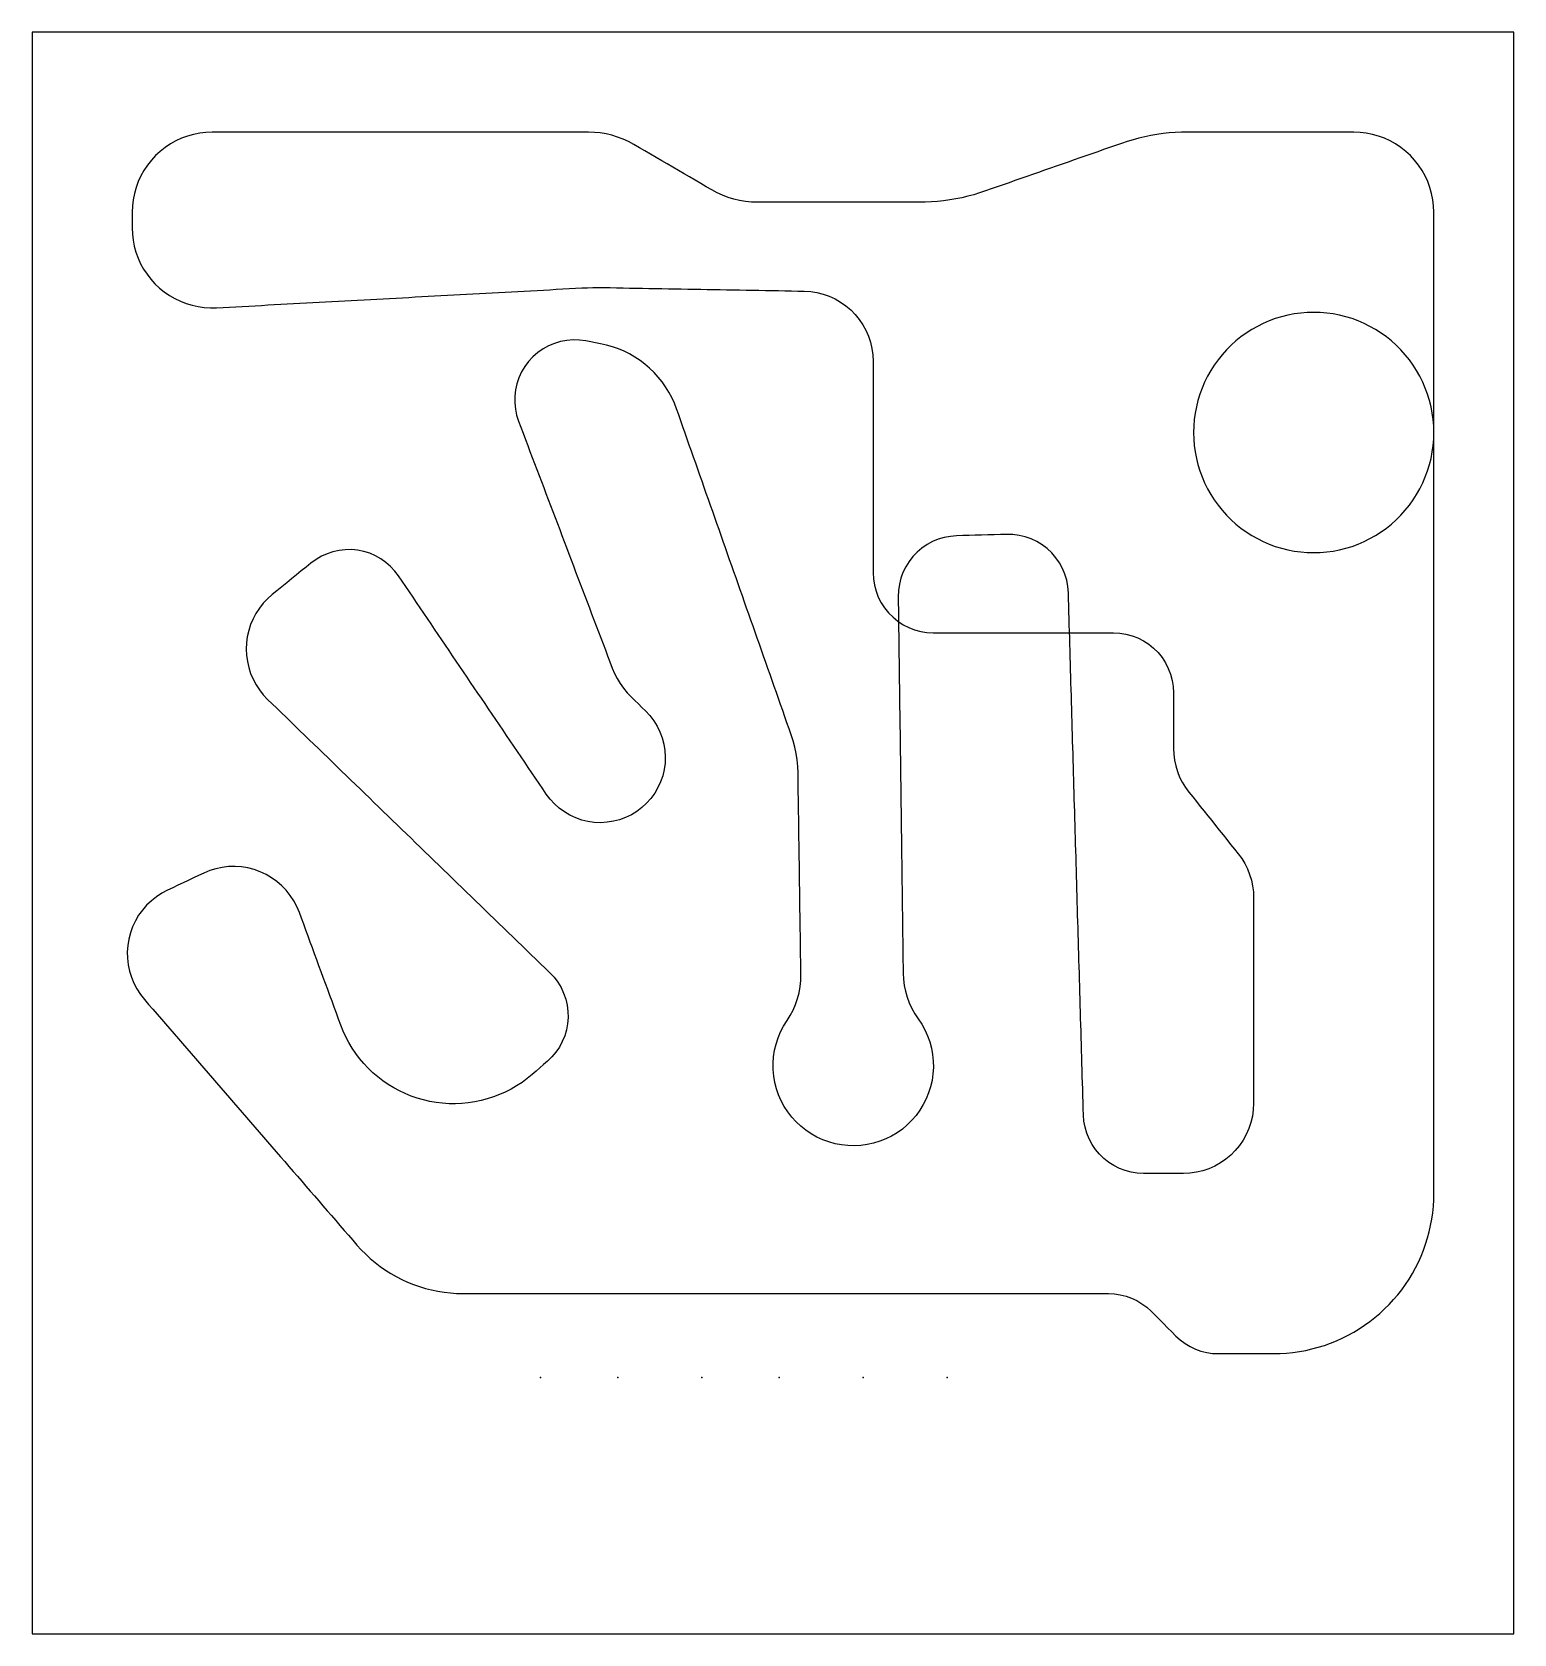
# Model space of a CAD drawing. Header units: millimetres. Extents: x 180000 to 328000, y 0 to 160000.
import ezdxf

# ---------------------------------------------------------------- set-up
doc = ezdxf.new("R2010")
doc.units = ezdxf.units.MM
for name, color, linetype in [('CVS2_GUIDES', 2, 'Continuous'), ('FLOOR', 8, 'Continuous'), ('LOWER', 4, 'Continuous'), ('MIDDLE', 30, 'Continuous'), ('UPPER', 3, 'Continuous')]:
    doc.layers.add(name, color=color, linetype=linetype)

msp = doc.modelspace()

# ---------------------------------------------------------------- linework, layer by layer
at = {"layer": 'CVS2_GUIDES'}
for p in [(230775, 25600, 470), (238512, 25600, 470), (246894, 25600, 470), (254632, 25600, 470), (263014, 25600, 470), (271395, 25600, 470)]:
    msp.add_point(p, dxfattribs=at)
at = {"layer": 'FLOOR'}
msp.add_lwpolyline([(180000, 0), (328000, 0), (328000, 160000), (180000, 160000)], close=True, dxfattribs=at)
at = {"layer": 'LOWER'}
for p, q in [((304168, 131372, 1266), (303558, 131148, 1312)), ((304790, 131563, 1221), (304168, 131372, 1266)), ((305420, 131719, 1176), (304790, 131563, 1221)), ((306059, 131842, 1133), (305420, 131719, 1176)), ((306703, 131930, 1090), (306059, 131842, 1133)), ((307350, 131982, 1047), (306703, 131930, 1090)), ((308000, 132000, 1006), (307350, 131982, 1047)), ((308650, 131982, 966), (308000, 132000, 1006)), ((309297, 131930, 927), (308650, 131982, 966)), ((309941, 131842, 888), (309297, 131930, 927)), ((310580, 131719, 851), (309941, 131842, 888)), ((311210, 131563, 815), (310580, 131719, 851)), ((311832, 131372, 780), (311210, 131563, 815)), ((312442, 131148, 746), (311832, 131372, 780)), ((301266, 129932, 1504), (300738, 129553, 1553)), ((301813, 130282, 1455), (301266, 129932, 1504)), ((302379, 130602, 1407), (301813, 130282, 1455)), ((302961, 130891, 1359), (302379, 130602, 1407)), ((303558, 131148, 1312), (302961, 130891, 1359)), ((313039, 130891, 713), (312442, 131148, 746)), ((313621, 130602, 682), (313039, 130891, 713)), ((314187, 130282, 651), (313621, 130602, 682)), ((314734, 129932, 622), (314187, 130282, 651)), ((315262, 129553, 594), (314734, 129932, 622)), ((299288, 128252, 1704), (298854, 127769, 1756)), ((299748, 128712, 1654), (299288, 128252, 1704)), ((300231, 129146, 1603), (299748, 128712, 1654)), ((300738, 129553, 1553), (300231, 129146, 1603)), ((315769, 129146, 568), (315262, 129553, 594)), ((316252, 128712, 543), (315769, 129146, 568)), ((316712, 128252, 519), (316252, 128712, 543)), ((317146, 127769, 496), (316712, 128252, 519)), ((298068, 126734, 1860), (297718, 126187, 1912)), ((298447, 127262, 1808), (298068, 126734, 1860)), ((298854, 127769, 1756), (298447, 127262, 1808)), ((317553, 127262, 476), (317146, 127769, 496)), ((317932, 126734, 456), (317553, 127262, 476)), ((318282, 126187, 438), (317932, 126734, 456)), ((297109, 125039, 2018), (296852, 124442, 2072)), ((297398, 125621, 1965), (297109, 125039, 2018)), ((297718, 126187, 1912), (297398, 125621, 1965)), ((318602, 125621, 422), (318282, 126187, 438)), ((318891, 125039, 407), (318602, 125621, 422)), ((319148, 124442, 394), (318891, 125039, 407)), ((296437, 123210, 2179), (296281, 122580, 2233)), ((296628, 123832, 2125), (296437, 123210, 2179)), ((296852, 124442, 2072), (296628, 123832, 2125)), ((319372, 123832, 383), (319148, 124442, 394)), ((319563, 123210, 373), (319372, 123832, 383)), ((319719, 122580, 365), (319563, 123210, 373)), ((296158, 121941, 2287), (296070, 121297, 2341)), ((296281, 122580, 2233), (296158, 121941, 2287)), ((319842, 121941, 358), (319719, 122580, 365)), ((319930, 121297, 354), (319842, 121941, 358)), ((296018, 120650, 2396), (296000, 120000, 2450)), ((296070, 121297, 2341), (296018, 120650, 2396)), ((319982, 120650, 351), (319930, 121297, 354)), ((320000, 120000, 350), (319982, 120650, 351)), ((320000, 119350, 350), (320000, 120000, 350)), ((320000, 118701, 350), (320000, 119350, 350)), ((320000, 118051, 350), (320000, 118701, 350)), ((320000, 117402, 350), (320000, 118051, 350)), ((320000, 116752, 350), (320000, 117402, 350)), ((320000, 116103, 350), (320000, 116752, 350)), ((320000, 115453, 350), (320000, 116103, 350)), ((320000, 114803, 350), (320000, 115453, 350)), ((320000, 114154, 350), (320000, 114803, 350)), ((320000, 113504, 350), (320000, 114154, 350)), ((320000, 112855, 350), (320000, 113504, 350)), ((320000, 112205, 350), (320000, 112855, 350)), ((320000, 111556, 350), (320000, 112205, 350)), ((320000, 110906, 350), (320000, 111556, 350)), ((320000, 110256, 350), (320000, 110906, 350)), ((320000, 109607, 350), (320000, 110256, 350)), ((320000, 108957, 350), (320000, 109607, 350)), ((320000, 108308, 350), (320000, 108957, 350)), ((208360, 107329, 1900), (207858, 106962, 1900)), ((208897, 107641, 1900), (208360, 107329, 1900)), ((209463, 107897, 1900), (208897, 107641, 1900)), ((210053, 108092, 1900), (209463, 107897, 1900)), ((210660, 108225, 1900), (210053, 108092, 1900)), ((211278, 108295, 1900), (210660, 108225, 1900)), ((211899, 108301, 1900), (211278, 108295, 1900)), ((212518, 108242, 1900), (211899, 108301, 1900)), ((213127, 108119, 1900), (212518, 108242, 1900)), ((213721, 107934, 1900), (213127, 108119, 1900)), ((214292, 107689, 1900), (213721, 107934, 1900)), ((214834, 107386, 1900), (214292, 107689, 1900)), ((215343, 107029, 1900), (214834, 107386, 1900)), ((320000, 107658, 350), (320000, 108308, 350)), ((320000, 107009, 350), (320000, 107658, 350)), ((206402, 105780, 1900), (205917, 105386, 1900)), ((206888, 106174, 1900), (206402, 105780, 1900)), ((207373, 106568, 1900), (206888, 106174, 1900)), ((207858, 106962, 1900), (207373, 106568, 1900)), ((215811, 106620, 1900), (215343, 107029, 1900)), ((216235, 106166, 1900), (215811, 106620, 1900)), ((216610, 105670, 1900), (216235, 106166, 1900)), ((216970, 105139, 1901), (216610, 105670, 1900)), ((320000, 106359, 350), (320000, 107009, 350)), ((320000, 105709, 350), (320000, 106359, 350)), ((320000, 105060, 350), (320000, 105709, 350)), ((204462, 104203, 1900), (203977, 103809, 1900)), ((204947, 104597, 1900), (204462, 104203, 1900)), ((205432, 104992, 1900), (204947, 104597, 1900)), ((205917, 105386, 1900), (205432, 104992, 1900)), ((217329, 104607, 1903), (216970, 105139, 1901)), ((217689, 104076, 1908), (217329, 104607, 1903)), ((218049, 103545, 1913), (217689, 104076, 1908)), ((320000, 104410, 350), (320000, 105060, 350)), ((320000, 103761, 350), (320000, 104410, 350)), ((202701, 102453, 1900), (202362, 101931, 1900)), ((203086, 102942, 1900), (202701, 102453, 1900)), ((203512, 103395, 1900), (203086, 102942, 1900)), ((203977, 103809, 1900), (203512, 103395, 1900)), ((218409, 103014, 1920), (218049, 103545, 1913)), ((218768, 102482, 1929), (218409, 103014, 1920)), ((219128, 101951, 1939), (218768, 102482, 1929)), ((320000, 103111, 350), (320000, 103761, 350)), ((320000, 102462, 350), (320000, 103111, 350)), ((320000, 101812, 350), (320000, 102462, 350)), ((201828, 100809, 1900), (201638, 100216, 1900)), ((202070, 101382, 1900), (201828, 100809, 1900)), ((202362, 101931, 1900), (202070, 101382, 1900)), ((219488, 101420, 1950), (219128, 101951, 1939)), ((219847, 100888, 1962), (219488, 101420, 1950)), ((220207, 100357, 1975), (219847, 100888, 1962)), ((320000, 101162, 350), (320000, 101812, 350)), ((320000, 100513, 350), (320000, 101162, 350)), ((201501, 99609, 1900), (201419, 98992, 1900)), ((201638, 100216, 1900), (201501, 99609, 1900)), ((220567, 99826, 1989), (220207, 100357, 1975)), ((220927, 99295, 2003), (220567, 99826, 1989)), ((221286, 98763, 2019), (220927, 99295, 2003)), ((236344, 100687, 2446), (236572, 100086, 2435)), ((236572, 100086, 2435), (236800, 99485, 2425)), ((236800, 99485, 2425), (237028, 98884, 2416)), ((320000, 99863, 350), (320000, 100513, 350)), ((320000, 99214, 350), (320000, 99863, 350)), ((320000, 98564, 350), (320000, 99214, 350)), ((201419, 98992, 1900), (201392, 98370, 1900)), ((201392, 98370, 1900), (201420, 97749, 1900)), ((201420, 97749, 1900), (201504, 97132, 1900)), ((221646, 98232, 2035), (221286, 98763, 2019)), ((222006, 97701, 2052), (221646, 98232, 2035)), ((222365, 97170, 2069), (222006, 97701, 2052)), ((237028, 98884, 2416), (237256, 98283, 2409)), ((237256, 98283, 2409), (237484, 97682, 2404)), ((237484, 97682, 2404), (237712, 97081, 2401)), ((320000, 97915, 350), (320000, 98564, 350)), ((320000, 97265, 350), (320000, 97915, 350)), ((201504, 97132, 1900), (201641, 96525, 1900)), ((201641, 96525, 1900), (201833, 95933, 1900)), ((222725, 96638, 2087), (222365, 97170, 2069)), ((223085, 96107, 2104), (222725, 96638, 2087)), ((223444, 95576, 2123), (223085, 96107, 2104)), ((237712, 97081, 2401), (237940, 96480, 2400)), ((237940, 96480, 2400), (238166, 95944, 2400)), ((320000, 96615, 350), (320000, 97265, 350)), ((320000, 95966, 350), (320000, 96615, 350)), ((201833, 95933, 1900), (202075, 95360, 1900)), ((202075, 95360, 1900), (202368, 94811, 1900)), ((202368, 94811, 1900), (202709, 94290, 1900)), ((223804, 95044, 2141), (223444, 95576, 2123)), ((224164, 94513, 2159), (223804, 95044, 2141)), ((224524, 93982, 2177), (224164, 94513, 2159)), ((238166, 95944, 2400), (238430, 95426, 2400)), ((238430, 95426, 2400), (238732, 94928, 2400)), ((238732, 94928, 2400), (239068, 94454, 2400)), ((239068, 94454, 2400), (239438, 94005, 2400)), ((320000, 95316, 350), (320000, 95966, 350)), ((320000, 94667, 350), (320000, 95316, 350)), ((320000, 94017, 350), (320000, 94667, 350)), ((202709, 94290, 1900), (203094, 93802, 1900)), ((203094, 93802, 1900), (203521, 93349, 1900)), ((203521, 93349, 1900), (203984, 92901, 1900)), ((203984, 92901, 1900), (204446, 92454, 1898)), ((224883, 93451, 2196), (224524, 93982, 2177)), ((225243, 92919, 2213), (224883, 93451, 2196)), ((225603, 92388, 2231), (225243, 92919, 2213)), ((239438, 94005, 2400), (239840, 93585, 2400)), ((239840, 93585, 2400), (240199, 93236, 2400)), ((240199, 93236, 2400), (240557, 92887, 2400)), ((240557, 92887, 2400), (240915, 92539, 2400)), ((320000, 93368, 350), (320000, 94017, 350)), ((320000, 92718, 350), (320000, 93368, 350)), ((204446, 92454, 1898), (204908, 92006, 1896)), ((204908, 92006, 1896), (205370, 91558, 1893)), ((205370, 91558, 1893), (205832, 91111, 1889)), ((225962, 91857, 2248), (225603, 92388, 2231)), ((226322, 91325, 2265), (225962, 91857, 2248)), ((226682, 90794, 2281), (226322, 91325, 2265)), ((240915, 92539, 2400), (241274, 92190, 2400)), ((241274, 92190, 2400), (241709, 91722, 2400)), ((241709, 91722, 2400), (242097, 91214, 2400)), ((242097, 91214, 2400), (242433, 90670, 2400)), ((320000, 92068, 350), (320000, 92718, 350)), ((320000, 91419, 350), (320000, 92068, 350)), ((320000, 90769, 350), (320000, 91419, 350)), ((205832, 91111, 1889), (206294, 90663, 1884)), ((206294, 90663, 1884), (206756, 90215, 1878)), ((206756, 90215, 1878), (207218, 89768, 1872)), ((207218, 89768, 1872), (207680, 89320, 1865)), ((227042, 90263, 2297), (226682, 90794, 2281)), ((227401, 89732, 2311), (227042, 90263, 2297)), ((227761, 89200, 2325), (227401, 89732, 2311)), ((242433, 90670, 2400), (242713, 90095, 2400)), ((242713, 90095, 2400), (242936, 89496, 2400)), ((320000, 90120, 350), (320000, 90769, 350)), ((320000, 89470, 350), (320000, 90120, 350)), ((207680, 89320, 1865), (208143, 88872, 1857)), ((208143, 88872, 1857), (208605, 88425, 1849)), ((208605, 88425, 1849), (209067, 87977, 1839)), ((228121, 88669, 2338), (227761, 89200, 2325)), ((228480, 88138, 2350), (228121, 88669, 2338)), ((228840, 87607, 2361), (228480, 88138, 2350)), ((242936, 89496, 2400), (243099, 88878, 2400)), ((243099, 88878, 2400), (243201, 88247, 2400)), ((243201, 88247, 2400), (243240, 87609, 2400)), ((320000, 88821, 350), (320000, 89470, 350)), ((320000, 88171, 350), (320000, 88821, 350)), ((320000, 87521, 350), (320000, 88171, 350)), ((209067, 87977, 1839), (209529, 87529, 1830)), ((209529, 87529, 1830), (209991, 87081, 1820)), ((209991, 87081, 1820), (210453, 86634, 1809)), ((210453, 86634, 1809), (210915, 86186, 1798)), ((229200, 87075, 2371), (228840, 87607, 2361)), ((229560, 86544, 2380), (229200, 87075, 2371)), ((229919, 86013, 2387), (229560, 86544, 2380)), ((243216, 86970, 2400), (243130, 86336, 2400)), ((243240, 87609, 2400), (243216, 86970, 2400)), ((320000, 86872, 350), (320000, 87521, 350)), ((320000, 86222, 350), (320000, 86872, 350)), ((210915, 86186, 1798), (211377, 85738, 1786)), ((211377, 85738, 1786), (211839, 85291, 1774)), ((211839, 85291, 1774), (212301, 84843, 1762)), ((212301, 84843, 1762), (212764, 84395, 1749)), ((230279, 85481, 2392), (229919, 86013, 2387)), ((230639, 84950, 2397), (230279, 85481, 2392)), ((230998, 84419, 2399), (230639, 84950, 2397)), ((242773, 85110, 2400), (242506, 84529, 2400)), ((242981, 85715, 2400), (242773, 85110, 2400)), ((243130, 86336, 2400), (242981, 85715, 2400)), ((320000, 85573, 350), (320000, 86222, 350)), ((320000, 84923, 350), (320000, 85573, 350)), ((320000, 84274, 350), (320000, 84923, 350)), ((212764, 84395, 1749), (213226, 83948, 1736)), ((213226, 83948, 1736), (213688, 83500, 1722)), ((213688, 83500, 1722), (214150, 83052, 1708)), ((231358, 83888, 2400), (230998, 84419, 2399)), ((231742, 83376, 2400), (231358, 83888, 2400)), ((232174, 82906, 2400), (231742, 83376, 2400)), ((241807, 83460, 2400), (241383, 82982, 2400)), ((242183, 83978, 2400), (241807, 83460, 2400)), ((242506, 84529, 2400), (242183, 83978, 2400)), ((320000, 83624, 350), (320000, 84274, 350)), ((320000, 82974, 350), (320000, 83624, 350)), ((214150, 83052, 1708), (214612, 82605, 1694)), ((214612, 82605, 1694), (215074, 82157, 1680)), ((215074, 82157, 1680), (215536, 81709, 1666)), ((215536, 81709, 1666), (215998, 81261, 1651)), ((232651, 82479, 2400), (232174, 82906, 2400)), ((233167, 82102, 2400), (232651, 82479, 2400)), ((233718, 81777, 2400), (233167, 82102, 2400)), ((234298, 81508, 2400), (233718, 81777, 2400)), ((239858, 81828, 2400), (239283, 81550, 2400)), ((240404, 82162, 2400), (239858, 81828, 2400)), ((240913, 82548, 2400), (240404, 82162, 2400)), ((241383, 82982, 2400), (240913, 82548, 2400)), ((320000, 82325, 350), (320000, 82974, 350)), ((320000, 81675, 350), (320000, 82325, 350)), ((320000, 81026, 350), (320000, 81675, 350)), ((215998, 81261, 1651), (216460, 80814, 1637)), ((216460, 80814, 1637), (216923, 80366, 1622)), ((216923, 80366, 1622), (217385, 79918, 1607)), ((234901, 81297, 2400), (234298, 81508, 2400)), ((235523, 81147, 2400), (234901, 81297, 2400)), ((236156, 81058, 2400), (235523, 81147, 2400)), ((236795, 81032, 2400), (236156, 81058, 2400)), ((237433, 81069, 2400), (236795, 81032, 2400)), ((238064, 81168, 2400), (237433, 81069, 2400)), ((238683, 81329, 2400), (238064, 81168, 2400)), ((239283, 81550, 2400), (238683, 81329, 2400)), ((320000, 80376, 350), (320000, 81026, 350)), ((320000, 79726, 350), (320000, 80376, 350)), ((217385, 79918, 1607), (217847, 79471, 1593)), ((217847, 79471, 1593), (218309, 79023, 1578)), ((218309, 79023, 1578), (218771, 78575, 1563)), ((218771, 78575, 1563), (219233, 78128, 1549)), ((320000, 79077, 352), (320000, 79726, 350)), ((320000, 78427, 358), (320000, 79077, 352)), ((320000, 77778, 368), (320000, 78427, 358)), ((219233, 78128, 1549), (219695, 77680, 1534)), ((219695, 77680, 1534), (220157, 77232, 1520)), ((220157, 77232, 1520), (220619, 76785, 1506)), ((320000, 77128, 382), (320000, 77778, 368)), ((320000, 76479, 399), (320000, 77128, 382)), ((195601, 75265, 800), (195084, 75022, 800)), ((196119, 75508, 800), (195601, 75265, 800)), ((196636, 75751, 800), (196119, 75508, 800)), ((197153, 75994, 800), (196636, 75751, 800)), ((197748, 76241, 800), (197153, 75994, 800)), ((198364, 76432, 800), (197748, 76241, 800)), ((198995, 76565, 800), (198364, 76432, 800)), ((199635, 76640, 800), (198995, 76565, 800)), ((200279, 76656, 800), (199635, 76640, 800)), ((200922, 76613, 800), (200279, 76656, 800)), ((201559, 76510, 800), (200922, 76613, 800)), ((202183, 76350, 800), (201559, 76510, 800)), ((202790, 76132, 800), (202183, 76350, 800)), ((203374, 75860, 800), (202790, 76132, 800)), ((203931, 75535, 800), (203374, 75860, 800)), ((204455, 75161, 800), (203931, 75535, 800)), ((220619, 76785, 1506), (221082, 76337, 1492)), ((221082, 76337, 1492), (221544, 75889, 1478)), ((221544, 75889, 1478), (222006, 75442, 1464)), ((222006, 75442, 1464), (222468, 74994, 1451)), ((320000, 75829, 420), (320000, 76479, 399)), ((320000, 75179, 445), (320000, 75829, 420)), ((192421, 73640, 800), (191914, 73239, 800)), ((192961, 73992, 800), (192421, 73640, 800)), ((193532, 74293, 800), (192961, 73992, 800)), ((194050, 74536, 800), (193532, 74293, 800)), ((194567, 74779, 800), (194050, 74536, 800)), ((195084, 75022, 800), (194567, 74779, 800)), ((204943, 74739, 800), (204455, 75161, 800)), ((205390, 74275, 800), (204943, 74739, 800)), ((205793, 73771, 800), (205390, 74275, 800)), ((206147, 73233, 800), (205793, 73771, 800)), ((222468, 74994, 1451), (222930, 74546, 1438)), ((222930, 74546, 1438), (223392, 74098, 1426)), ((223392, 74098, 1426), (223854, 73651, 1414)), ((223854, 73651, 1414), (224316, 73203, 1402)), ((320000, 74530, 473), (320000, 75179, 445)), ((320000, 73880, 506), (320000, 74530, 473)), ((320000, 73231, 542), (320000, 73880, 506)), ((191023, 72307, 800), (190646, 71783, 800)), ((191447, 72794, 800), (191023, 72307, 800)), ((191914, 73239, 800), (191447, 72794, 800)), ((206450, 72664, 800), (206147, 73233, 800)), ((206700, 72070, 800), (206450, 72664, 800)), ((206917, 71478, 804), (206700, 72070, 800)), ((224316, 73203, 1402), (224778, 72755, 1391)), ((224778, 72755, 1391), (225240, 72308, 1380)), ((225240, 72308, 1380), (225703, 71860, 1370)), ((320000, 72581, 581), (320000, 73231, 542)), ((320000, 71932, 625), (320000, 72581, 581)), ((190044, 70642, 800), (189824, 70036, 800)), ((190318, 71227, 800), (190044, 70642, 800)), ((190646, 71783, 800), (190318, 71227, 800)), ((207135, 70886, 815), (206917, 71478, 804)), ((207352, 70294, 833), (207135, 70886, 815)), ((225703, 71860, 1370), (226165, 71412, 1361)), ((226165, 71412, 1361), (226627, 70965, 1351)), ((226627, 70965, 1351), (227089, 70517, 1343)), ((227089, 70517, 1343), (227551, 70069, 1335)), ((320000, 71282, 672), (320000, 71932, 625)), ((320000, 70632, 723), (320000, 71282, 672)), ((320000, 69983, 778), (320000, 70632, 723)), ((189661, 69411, 800), (189556, 68774, 800)), ((189824, 70036, 800), (189661, 69411, 800)), ((207569, 69702, 857), (207352, 70294, 833)), ((207787, 69110, 886), (207569, 69702, 857)), ((208004, 68517, 918), (207787, 69110, 886)), ((227551, 70069, 1335), (228013, 69622, 1328)), ((228013, 69622, 1328), (228475, 69174, 1322)), ((228475, 69174, 1322), (228937, 68726, 1316)), ((320000, 69333, 836), (320000, 69983, 778)), ((320000, 68684, 898), (320000, 69333, 836)), ((189556, 68774, 800), (189510, 68130, 800)), ((189510, 68130, 800), (189524, 67485, 800)), ((189524, 67485, 800), (189597, 66843, 800)), ((208221, 67925, 954), (208004, 68517, 918)), ((208439, 67333, 991), (208221, 67925, 954)), ((208656, 66741, 1030), (208439, 67333, 991)), ((228937, 68726, 1316), (229399, 68278, 1311)), ((229399, 68278, 1311), (229862, 67831, 1307)), ((229862, 67831, 1307), (230324, 67383, 1304)), ((230324, 67383, 1304), (230786, 66935, 1302)), ((320000, 68034, 964), (320000, 68684, 898)), ((320000, 67385, 1034), (320000, 68034, 964)), ((320000, 66735, 1093), (320000, 67385, 1034)), ((189597, 66843, 800), (189729, 66211, 800)), ((189729, 66211, 800), (189919, 65594, 800)), ((208873, 66149, 1070), (208656, 66741, 1030)), ((209091, 65557, 1109), (208873, 66149, 1070)), ((230786, 66935, 1302), (231248, 66488, 1300)), ((231248, 66488, 1300), (231710, 66040, 1300)), ((231710, 66040, 1300), (232133, 65585, 1300)), ((320000, 66085, 1020), (320000, 66735, 1093)), ((320000, 65436, 951), (320000, 66085, 1020)), ((189919, 65594, 800), (190165, 64997, 800)), ((190165, 64997, 800), (190465, 64425, 800)), ((190465, 64425, 800), (190816, 63884, 800)), ((209308, 64965, 1146), (209091, 65557, 1109)), ((209525, 64373, 1182), (209308, 64965, 1146)), ((209743, 63781, 1214), (209525, 64373, 1182)), ((232133, 65585, 1300), (232507, 65089, 1300)), ((232507, 65089, 1300), (232828, 64556, 1300)), ((232828, 64556, 1300), (233092, 63994, 1300)), ((320000, 64786, 886), (320000, 65436, 951)), ((320000, 64137, 824), (320000, 64786, 886)), ((320000, 63487, 766), (320000, 64137, 824)), ((190816, 63884, 800), (191215, 63377, 800)), ((191215, 63377, 800), (191640, 62886, 799)), ((191640, 62886, 799), (192065, 62395, 798)), ((209960, 63189, 1243), (209743, 63781, 1214)), ((210177, 62597, 1267), (209960, 63189, 1243)), ((210395, 62005, 1285), (210177, 62597, 1267)), ((233092, 63994, 1300), (233296, 63407, 1300)), ((233296, 63407, 1300), (233439, 62802, 1300)), ((233439, 62802, 1300), (233518, 62185, 1300)), ((320000, 62838, 712), (320000, 63487, 766)), ((320000, 62188, 662), (320000, 62838, 712)), ((192065, 62395, 798), (192489, 61904, 795)), ((192489, 61904, 795), (192914, 61414, 792)), ((192914, 61414, 792), (193339, 60923, 787)), ((193339, 60923, 787), (193764, 60432, 782)), ((210612, 61412, 1296), (210395, 62005, 1285)), ((210830, 60820, 1300), (210612, 61412, 1296)), ((211068, 60222, 1300), (210830, 60820, 1300)), ((233483, 60944, 1300), (233370, 60333, 1300)), ((233533, 61564, 1300), (233483, 60944, 1300)), ((233518, 62185, 1300), (233533, 61564, 1300)), ((320000, 61538, 616), (320000, 62188, 662)), ((320000, 60889, 573), (320000, 61538, 616)), ((320000, 60239, 534), (320000, 60889, 573)), ((193764, 60432, 782), (194188, 59941, 776)), ((194188, 59941, 776), (194613, 59450, 769)), ((194613, 59450, 769), (195038, 58960, 762)), ((211338, 59637, 1300), (211068, 60222, 1300)), ((211639, 59067, 1300), (211338, 59637, 1300)), ((233194, 59737, 1300), (232958, 59163, 1300)), ((233370, 60333, 1300), (233194, 59737, 1300)), ((320000, 59590, 499), (320000, 60239, 534)), ((320000, 58940, 467), (320000, 59590, 499)), ((195038, 58960, 762), (195462, 58469, 753)), ((195462, 58469, 753), (195887, 57978, 744)), ((195887, 57978, 744), (196312, 57487, 735)), ((211970, 58515, 1300), (211639, 59067, 1300)), ((212330, 57980, 1300), (211970, 58515, 1300)), ((212718, 57466, 1300), (212330, 57980, 1300)), ((231912, 57627, 1300), (231464, 57196, 1300)), ((232313, 58102, 1300), (231912, 57627, 1300)), ((232663, 58615, 1300), (232313, 58102, 1300)), ((232958, 59163, 1300), (232663, 58615, 1300)), ((320000, 58291, 439), (320000, 58940, 467)), ((320000, 57641, 415), (320000, 58291, 439)), ((320000, 56991, 395), (320000, 57641, 415)), ((196312, 57487, 735), (196737, 56997, 725)), ((196737, 56997, 725), (197161, 56506, 714)), ((197161, 56506, 714), (197586, 56015, 703)), ((197586, 56015, 703), (198011, 55524, 691)), ((213134, 56974, 1300), (212718, 57466, 1300)), ((213575, 56505, 1300), (213134, 56974, 1300)), ((214041, 56060, 1300), (213575, 56505, 1300)), ((214530, 55640, 1300), (214041, 56060, 1300)), ((230331, 56214, 1300), (229953, 55886, 1300)), ((230708, 56541, 1300), (230331, 56214, 1300)), ((231086, 56869, 1300), (230708, 56541, 1300)), ((231464, 57196, 1300), (231086, 56869, 1300)), ((320000, 56342, 379), (320000, 56991, 395)), ((320000, 55692, 366), (320000, 56342, 379)), ((198011, 55524, 691), (198436, 55034, 679)), ((198436, 55034, 679), (198860, 54543, 667)), ((198860, 54543, 667), (199285, 54052, 654)), ((215041, 55248, 1300), (214530, 55640, 1300)), ((215572, 54883, 1300), (215041, 55248, 1300)), ((216122, 54548, 1300), (215572, 54883, 1300)), ((216689, 54242, 1300), (216122, 54548, 1300)), ((227839, 54420, 1300), (227266, 54127, 1300)), ((228396, 54743, 1300), (227839, 54420, 1300)), ((228935, 55096, 1300), (228396, 54743, 1300)), ((229455, 55478, 1300), (228935, 55096, 1300)), ((229953, 55886, 1300), (229455, 55478, 1300)), ((320000, 55043, 357), (320000, 55692, 366)), ((320000, 54393, 352), (320000, 55043, 357)), ((199285, 54052, 654), (199710, 53561, 642)), ((199710, 53561, 642), (200135, 53071, 629)), ((200135, 53071, 629), (200559, 52580, 615)), ((217272, 53967, 1300), (216689, 54242, 1300)), ((217868, 53724, 1300), (217272, 53967, 1300)), ((218477, 53514, 1300), (217868, 53724, 1300)), ((219097, 53336, 1300), (218477, 53514, 1300)), ((219724, 53192, 1300), (219097, 53336, 1300)), ((220359, 53082, 1300), (219724, 53192, 1300)), ((220999, 53006, 1300), (220359, 53082, 1300)), ((221642, 52964, 1300), (220999, 53006, 1300)), ((222286, 52957, 1300), (221642, 52964, 1300)), ((222930, 52985, 1300), (222286, 52957, 1300)), ((223571, 53047, 1300), (222930, 52985, 1300)), ((224208, 53143, 1300), (223571, 53047, 1300)), ((224839, 53274, 1300), (224208, 53143, 1300)), ((225462, 53438, 1300), (224839, 53274, 1300)), ((226075, 53635, 1300), (225462, 53438, 1300)), ((226677, 53865, 1300), (226075, 53635, 1300)), ((227266, 54127, 1300), (226677, 53865, 1300)), ((320000, 53744, 350), (320000, 54393, 352)), ((320000, 53094, 350), (320000, 53744, 350)), ((320000, 52444, 350), (320000, 53094, 350)), ((200559, 52580, 615), (200984, 52089, 602)), ((200984, 52089, 602), (201409, 51598, 588)), ((201409, 51598, 588), (201833, 51107, 575)), ((320000, 51795, 350), (320000, 52444, 350)), ((320000, 51145, 350), (320000, 51795, 350)), ((201833, 51107, 575), (202258, 50617, 562)), ((202258, 50617, 562), (202683, 50126, 548)), ((202683, 50126, 548), (203108, 49635, 535)), ((203108, 49635, 535), (203532, 49144, 521)), ((320000, 50496, 350), (320000, 51145, 350)), ((320000, 49846, 350), (320000, 50496, 350)), ((320000, 49197, 350), (320000, 49846, 350)), ((203532, 49144, 521), (203957, 48654, 508)), ((203957, 48654, 508), (204382, 48163, 496)), ((204382, 48163, 496), (204807, 47672, 483)), ((320000, 48547, 350), (320000, 49197, 350)), ((320000, 47897, 350), (320000, 48547, 350)), ((204807, 47672, 483), (205231, 47181, 471)), ((205231, 47181, 471), (205656, 46691, 459)), ((205656, 46691, 459), (206081, 46200, 447)), ((320000, 47248, 350), (320000, 47897, 350)), ((320000, 46598, 350), (320000, 47248, 350)), ((320000, 45949, 350), (320000, 46598, 350)), ((206081, 46200, 447), (206506, 45709, 436)), ((206506, 45709, 436), (206930, 45218, 425)), ((206930, 45218, 425), (207355, 44727, 415)), ((320000, 45299, 350), (320000, 45949, 350)), ((320000, 44650, 350), (320000, 45299, 350)), ((207355, 44727, 415), (207780, 44237, 406)), ((207780, 44237, 406), (208204, 43746, 397)), ((208204, 43746, 397), (208629, 43255, 388)), ((208629, 43255, 388), (209054, 42764, 381)), ((319948, 42713, 350), (319987, 43356, 350)), ((319987, 43356, 350), (320000, 44000, 350)), ((320000, 44000, 350), (320000, 44650, 350)), ((209054, 42764, 381), (209479, 42274, 374)), ((209479, 42274, 374), (209903, 41783, 368)), ((209903, 41783, 368), (210328, 41292, 363)), ((319793, 41433, 350), (319883, 42071, 350)), ((319883, 42071, 350), (319948, 42713, 350)), ((210328, 41292, 363), (210753, 40801, 358)), ((210753, 40801, 358), (211178, 40311, 355)), ((211178, 40311, 355), (211602, 39820, 352)), ((319368, 39549, 350), (319535, 40171, 350)), ((319535, 40171, 350), (319677, 40800, 350)), ((319677, 40800, 350), (319793, 41433, 350)), ((211602, 39820, 352), (212027, 39329, 351)), ((212027, 39329, 351), (212452, 38838, 350)), ((212452, 38838, 350), (212876, 38370, 350)), ((318960, 38326, 350), (319177, 38933, 350)), ((319177, 38933, 350), (319368, 39549, 350)), ((212876, 38370, 350), (213321, 37921, 350)), ((213321, 37921, 350), (213785, 37493, 350)), ((213785, 37493, 350), (214269, 37087, 350)), ((214269, 37087, 350), (214770, 36702, 350)), ((318167, 36564, 350), (318455, 37141, 350)), ((318455, 37141, 350), (318720, 37729, 350)), ((318720, 37729, 350), (318960, 38326, 350)), ((214770, 36702, 350), (215288, 36341, 350)), ((215288, 36341, 350), (215822, 36003, 350)), ((215822, 36003, 350), (216370, 35690, 350)), ((216370, 35690, 350), (216932, 35401, 350)), ((216932, 35401, 350), (217507, 35139, 350)), ((317168, 34911, 350), (317523, 35449, 350)), ((317523, 35449, 350), (317856, 36000, 350)), ((317856, 36000, 350), (318167, 36564, 350)), ((217507, 35139, 350), (218093, 34902, 350)), ((218093, 34902, 350), (218689, 34693, 350)), ((218689, 34693, 350), (219293, 34510, 350)), ((219293, 34510, 350), (219906, 34355, 350)), ((219906, 34355, 350), (220524, 34227, 350)), ((220524, 34227, 350), (221148, 34128, 350)), ((221148, 34128, 350), (221776, 34057, 350)), ((221776, 34057, 350), (222406, 34014, 350)), ((222406, 34014, 350), (223038, 34000, 350)), ((223038, 34000, 350), (223683, 34000, 350)), ((223683, 34000, 350), (224327, 34000, 350)), ((224327, 34000, 350), (224972, 34000, 350)), ((224972, 34000, 350), (225617, 34000, 350)), ((225617, 34000, 350), (226262, 34000, 350)), ((226262, 34000, 350), (226906, 34000, 350)), ((226906, 34000, 350), (227551, 34000, 350)), ((227551, 34000, 350), (228196, 34000, 350)), ((228196, 34000, 350), (228841, 34000, 350)), ((228841, 34000, 350), (229486, 34000, 350)), ((229486, 34000, 350), (230130, 34000, 350)), ((230130, 34000, 350), (230775, 34000, 350)), ((230775, 34000, 350), (231420, 34000, 350)), ((231420, 34000, 350), (232065, 34000, 350)), ((232065, 34000, 350), (232709, 34000, 350)), ((232709, 34000, 350), (233354, 34000, 350)), ((233354, 34000, 350), (233999, 34000, 350)), ((233999, 34000, 350), (234644, 34000, 350)), ((234644, 34000, 350), (235288, 34000, 350)), ((235288, 34000, 350), (235933, 34000, 350)), ((235933, 34000, 350), (236578, 34000, 350)), ((236578, 34000, 350), (237223, 34000, 350)), ((237223, 34000, 350), (237868, 34000, 350)), ((237868, 34000, 350), (238512, 34000, 350)), ((238512, 34000, 350), (239157, 34000, 350)), ((239157, 34000, 350), (239802, 34000, 350)), ((239802, 34000, 350), (240447, 34000, 350)), ((240447, 34000, 350), (241091, 34000, 350)), ((241091, 34000, 350), (241736, 34000, 350)), ((241736, 34000, 350), (242381, 34000, 350)), ((242381, 34000, 350), (243026, 34000, 350)), ((243026, 34000, 350), (243670, 34000, 350)), ((243670, 34000, 350), (244315, 34000, 350)), ((244315, 34000, 350), (244960, 34000, 350)), ((244960, 34000, 350), (245605, 34000, 350)), ((245605, 34000, 350), (246250, 34000, 350)), ((246250, 34000, 350), (246894, 34000, 350)), ((246894, 34000, 350), (247539, 34000, 350)), ((247539, 34000, 350), (248184, 34000, 350)), ((248184, 34000, 350), (248829, 34000, 350)), ((248829, 34000, 350), (249473, 34000, 350)), ((249473, 34000, 350), (250118, 34000, 350)), ((250118, 34000, 350), (250763, 34000, 350)), ((250763, 34000, 350), (251408, 34000, 350)), ((251408, 34000, 350), (252052, 34000, 350)), ((252052, 34000, 350), (252697, 34000, 350)), ((252697, 34000, 350), (253342, 34000, 350)), ((253342, 34000, 350), (253987, 34000, 350)), ((253987, 34000, 350), (254632, 34000, 350)), ((254632, 34000, 350), (255276, 34000, 350)), ((255276, 34000, 350), (255921, 34000, 350)), ((255921, 34000, 350), (256566, 34000, 350)), ((256566, 34000, 350), (257211, 34000, 350)), ((257211, 34000, 350), (257855, 34000, 350)), ((257855, 34000, 350), (258500, 34000, 350)), ((258500, 34000, 350), (259145, 34000, 350)), ((259145, 34000, 350), (259790, 34000, 350)), ((259790, 34000, 350), (260434, 34000, 350)), ((260434, 34000, 350), (261079, 34000, 350)), ((261079, 34000, 350), (261724, 34000, 350)), ((261724, 34000, 350), (262369, 34000, 350)), ((262369, 34000, 350), (263014, 34000, 350)), ((263014, 34000, 350), (263658, 34000, 350)), ((263658, 34000, 350), (264303, 34000, 350)), ((264303, 34000, 350), (264948, 34000, 350)), ((264948, 34000, 350), (265593, 34000, 350)), ((265593, 34000, 350), (266237, 34000, 350)), ((266237, 34000, 350), (266882, 34000, 350)), ((266882, 34000, 350), (267527, 34000, 350)), ((267527, 34000, 350), (268172, 34000, 350)), ((268172, 34000, 350), (268816, 34000, 350)), ((268816, 34000, 350), (269461, 34000, 350)), ((269461, 34000, 350), (270106, 34000, 350)), ((270106, 34000, 350), (270751, 34000, 350)), ((270751, 34000, 350), (271395, 34000, 350)), ((271395, 34000, 350), (272040, 34000, 350)), ((272040, 34000, 350), (272685, 34000, 350)), ((272685, 34000, 350), (273330, 34000, 350)), ((273330, 34000, 350), (273975, 34000, 350)), ((273975, 34000, 350), (274619, 34000, 350)), ((274619, 34000, 350), (275264, 34000, 350)), ((275264, 34000, 350), (275909, 34000, 350)), ((275909, 34000, 350), (276554, 34000, 350)), ((276554, 34000, 350), (277198, 34000, 350)), ((277198, 34000, 350), (277843, 34000, 350)), ((277843, 34000, 350), (278488, 34000, 350)), ((278488, 34000, 350), (279133, 34000, 350)), ((279133, 34000, 350), (279777, 34000, 350)), ((279777, 34000, 350), (280422, 34000, 350)), ((280422, 34000, 350), (281067, 34000, 350)), ((281067, 34000, 350), (281712, 34000, 350)), ((281712, 34000, 350), (282357, 34000, 350)), ((282357, 34000, 350), (283001, 34000, 350)), ((283001, 34000, 350), (283646, 34000, 350)), ((283646, 34000, 350), (284291, 34000, 350)), ((284291, 34000, 350), (284936, 34000, 350)), ((284936, 34000, 350), (285580, 34000, 350)), ((285580, 34000, 350), (286225, 34000, 350)), ((286225, 34000, 350), (286870, 34000, 350)), ((286870, 34000, 350), (287515, 34000, 350)), ((287515, 34000, 350), (288103, 33971, 350)), ((288103, 33971, 350), (288685, 33885, 350)), ((288685, 33885, 350), (289256, 33742, 350)), ((289256, 33742, 350), (289811, 33543, 350)), ((315976, 33390, 350), (316394, 33881, 350)), ((316394, 33881, 350), (316791, 34388, 350)), ((316791, 34388, 350), (317168, 34911, 350)), ((289811, 33543, 350), (290343, 33292, 350)), ((290343, 33292, 350), (290848, 32989, 350)), ((290848, 32989, 350), (291321, 32638, 350)), ((291321, 32638, 350), (291757, 32243, 350)), ((291757, 32243, 350), (292172, 31828, 350)), ((314119, 31606, 350), (314610, 32024, 350)), ((314610, 32024, 350), (315084, 32461, 350)), ((315084, 32461, 350), (315539, 32916, 350)), ((315539, 32916, 350), (315976, 33390, 350)), ((292172, 31828, 350), (292586, 31414, 350)), ((292586, 31414, 350), (293000, 31000, 350)), ((293000, 31000, 350), (293414, 30586, 350)), ((293414, 30586, 350), (293828, 30172, 350)), ((312000, 30144, 350), (312551, 30477, 350)), ((312551, 30477, 350), (313089, 30832, 350)), ((313089, 30832, 350), (313612, 31209, 350)), ((313612, 31209, 350), (314119, 31606, 350)), ((293828, 30172, 350), (294243, 29757, 350)), ((294243, 29757, 350), (294679, 29362, 350)), ((294679, 29362, 350), (295152, 29011, 350)), ((295152, 29011, 350), (295657, 28708, 350)), ((308451, 28632, 350), (309067, 28823, 350)), ((309067, 28823, 350), (309674, 29040, 350)), ((309674, 29040, 350), (310271, 29280, 350)), ((310271, 29280, 350), (310859, 29545, 350)), ((310859, 29545, 350), (311436, 29833, 350)), ((311436, 29833, 350), (312000, 30144, 350)), ((295657, 28708, 350), (296189, 28457, 350)), ((296189, 28457, 350), (296744, 28258, 350)), ((296744, 28258, 350), (297315, 28115, 350)), ((297315, 28115, 350), (297897, 28029, 350)), ((297897, 28029, 350), (298485, 28000, 350)), ((298485, 28000, 350), (299098, 28000, 350)), ((299098, 28000, 350), (299711, 28000, 350)), ((299711, 28000, 350), (300324, 28000, 350)), ((300324, 28000, 350), (300936, 28000, 350)), ((300936, 28000, 350), (301549, 28000, 350)), ((301549, 28000, 350), (302162, 28000, 350)), ((302162, 28000, 350), (302775, 28000, 350)), ((302775, 28000, 350), (303387, 28000, 350)), ((303387, 28000, 350), (304000, 28000, 350)), ((304000, 28000, 350), (304644, 28013, 350)), ((304644, 28013, 350), (305287, 28052, 350)), ((305287, 28052, 350), (305929, 28117, 350)), ((305929, 28117, 350), (306567, 28207, 350)), ((306567, 28207, 350), (307200, 28323, 350)), ((307200, 28323, 350), (307829, 28465, 350)), ((307829, 28465, 350), (308451, 28632, 350))]:
    msp.add_line(p, q, dxfattribs=at)
at = {"layer": 'MIDDLE'}
for p, q in [((193820, 148821, 4550), (193298, 148472, 4550)), ((194368, 149128, 4550), (193820, 148821, 4550)), ((194939, 149391, 4550), (194368, 149128, 4550)), ((195528, 149608, 4550), (194939, 149391, 4550)), ((196132, 149779, 4550), (195528, 149608, 4550)), ((196749, 149902, 4550), (196132, 149779, 4550)), ((197372, 149975, 4550), (196749, 149902, 4550)), ((198000, 150000, 4550), (197372, 149975, 4550)), ((198648, 150000, 4550), (198000, 150000, 4550)), ((199295, 150000, 4550), (198648, 150000, 4550)), ((199943, 150000, 4550), (199295, 150000, 4550)), ((200591, 150000, 4550), (199943, 150000, 4550)), ((201239, 150000, 4550), (200591, 150000, 4550)), ((201886, 150000, 4550), (201239, 150000, 4550)), ((202534, 150000, 4550), (201886, 150000, 4550)), ((203182, 150000, 4550), (202534, 150000, 4550)), ((203829, 150000, 4550), (203182, 150000, 4550)), ((204477, 150000, 4550), (203829, 150000, 4550)), ((205125, 150000, 4550), (204477, 150000, 4550)), ((205772, 150000, 4550), (205125, 150000, 4550)), ((206420, 150000, 4550), (205772, 150000, 4550)), ((207068, 150000, 4550), (206420, 150000, 4550)), ((207716, 150000, 4554), (207068, 150000, 4550)), ((208363, 150000, 4563), (207716, 150000, 4554)), ((209011, 150000, 4578), (208363, 150000, 4563)), ((209659, 150000, 4597), (209011, 150000, 4578)), ((210306, 150000, 4622), (209659, 150000, 4597)), ((210954, 150000, 4652), (210306, 150000, 4622)), ((211602, 150000, 4688), (210954, 150000, 4652)), ((212249, 150000, 4729), (211602, 150000, 4688)), ((212897, 150000, 4774), (212249, 150000, 4729)), ((213545, 150000, 4826), (212897, 150000, 4774)), ((214193, 150000, 4882), (213545, 150000, 4826)), ((214840, 150000, 4944), (214193, 150000, 4882)), ((215488, 150000, 4894), (214840, 150000, 4944)), ((216136, 150000, 4836), (215488, 150000, 4894)), ((216783, 150000, 4784), (216136, 150000, 4836)), ((217431, 150000, 4737), (216783, 150000, 4784)), ((218079, 150000, 4696), (217431, 150000, 4737)), ((218727, 150000, 4659), (218079, 150000, 4696)), ((219374, 150000, 4628), (218727, 150000, 4659)), ((220022, 150000, 4602), (219374, 150000, 4628)), ((220670, 150000, 4581), (220022, 150000, 4602)), ((221317, 150000, 4566), (220670, 150000, 4581)), ((221965, 150000, 4556), (221317, 150000, 4566)), ((222613, 150000, 4551), (221965, 150000, 4556)), ((223260, 150000, 4550), (222613, 150000, 4551)), ((223908, 150000, 4550), (223260, 150000, 4550)), ((224556, 150000, 4550), (223908, 150000, 4550)), ((225204, 150000, 4550), (224556, 150000, 4550)), ((225851, 150000, 4550), (225204, 150000, 4550)), ((226499, 150000, 4550), (225851, 150000, 4550)), ((227147, 150000, 4550), (226499, 150000, 4550)), ((227794, 150000, 4550), (227147, 150000, 4550)), ((228442, 150000, 4550), (227794, 150000, 4550)), ((229090, 150000, 4550), (228442, 150000, 4550)), ((229738, 150000, 4550), (229090, 150000, 4550)), ((230385, 150000, 4550), (229738, 150000, 4550)), ((231033, 150000, 4550), (230385, 150000, 4550)), ((231681, 150000, 4550), (231033, 150000, 4550)), ((232328, 150000, 4550), (231681, 150000, 4550)), ((232976, 150000, 4550), (232328, 150000, 4550)), ((233624, 150000, 4550), (232976, 150000, 4550)), ((234271, 150000, 4550), (233624, 150000, 4550)), ((234919, 150000, 4550), (234271, 150000, 4550)), ((235567, 150000, 4550), (234919, 150000, 4550)), ((236161, 149980, 4550), (235567, 150000, 4550)), ((236752, 149922, 4550), (236161, 149980, 4550)), ((237337, 149824, 4550), (236752, 149922, 4550)), ((237916, 149688, 4550), (237337, 149824, 4550)), ((238484, 149514, 4550), (237916, 149688, 4550)), ((239039, 149303, 4550), (238484, 149514, 4550)), ((239579, 149056, 4550), (239039, 149303, 4550)), ((240102, 148774, 4550), (239579, 149056, 4550)), ((288792, 148877, 4550), (288201, 148670, 4546)), ((289373, 149071, 4550), (288792, 148877, 4550)), ((289959, 149246, 4550), (289373, 149071, 4550)), ((290551, 149403, 4550), (289959, 149246, 4550)), ((291147, 149543, 4550), (290551, 149403, 4550)), ((291747, 149664, 4550), (291147, 149543, 4550)), ((292350, 149766, 4550), (291747, 149664, 4550)), ((292956, 149850, 4550), (292350, 149766, 4550)), ((293565, 149916, 4550), (292956, 149850, 4550)), ((294175, 149963, 4550), (293565, 149916, 4550)), ((294787, 149991, 4550), (294175, 149963, 4550)), ((295399, 150000, 4550), (294787, 149991, 4550)), ((296037, 150000, 4550), (295399, 150000, 4550)), ((296676, 150000, 4550), (296037, 150000, 4550)), ((297314, 150000, 4550), (296676, 150000, 4550)), ((297953, 150000, 4550), (297314, 150000, 4550)), ((298591, 150000, 4550), (297953, 150000, 4550)), ((299230, 150000, 4550), (298591, 150000, 4550)), ((299868, 150000, 4550), (299230, 150000, 4550)), ((300507, 150000, 4550), (299868, 150000, 4550)), ((301145, 150000, 4550), (300507, 150000, 4550)), ((301784, 150000, 4550), (301145, 150000, 4550)), ((302422, 150000, 4550), (301784, 150000, 4550)), ((303061, 150000, 4550), (302422, 150000, 4550)), ((303699, 150000, 4550), (303061, 150000, 4550)), ((304338, 150000, 4550), (303699, 150000, 4550)), ((304976, 150000, 4550), (304338, 150000, 4550)), ((305615, 150000, 4550), (304976, 150000, 4550)), ((306253, 150000, 4550), (305615, 150000, 4550)), ((306892, 150000, 4550), (306253, 150000, 4550)), ((307530, 150000, 4550), (306892, 150000, 4550)), ((308169, 150000, 4550), (307530, 150000, 4550)), ((308807, 150000, 4550), (308169, 150000, 4550)), ((309446, 150000, 4550), (308807, 150000, 4550)), ((310084, 150000, 4550), (309446, 150000, 4550)), ((310723, 150000, 4550), (310084, 150000, 4550)), ((311361, 150000, 4550), (310723, 150000, 4550)), ((312000, 150000, 4550), (311361, 150000, 4550)), ((312628, 149975, 4550), (312000, 150000, 4550)), ((313251, 149902, 4550), (312628, 149975, 4550)), ((313868, 149779, 4550), (313251, 149902, 4550)), ((314472, 149608, 4550), (313868, 149779, 4550)), ((315061, 149391, 4550), (314472, 149608, 4550)), ((315632, 149128, 4550), (315061, 149391, 4550)), ((316180, 148821, 4550), (315632, 149128, 4550)), ((316702, 148472, 4550), (316180, 148821, 4550)), ((192343, 147657, 4550), (191917, 147196, 4551)), ((192804, 148083, 4550), (192343, 147657, 4550)), ((193298, 148472, 4550), (192804, 148083, 4550)), ((240659, 148449, 4550), (240102, 148774, 4550)), ((241215, 148124, 4550), (240659, 148449, 4550)), ((241772, 147799, 4550), (241215, 148124, 4550)), ((242329, 147475, 4550), (241772, 147799, 4550)), ((242886, 147150, 4550), (242329, 147475, 4550)), ((284067, 147223, 4200), (283477, 147017, 4153)), ((284658, 147430, 4257), (284067, 147223, 4200)), ((285248, 147637, 4319), (284658, 147430, 4257)), ((285839, 147844, 4382), (285248, 147637, 4319)), ((286430, 148050, 4440), (285839, 147844, 4382)), ((287020, 148257, 4489), (286430, 148050, 4440)), ((287611, 148464, 4525), (287020, 148257, 4489)), ((288201, 148670, 4546), (287611, 148464, 4525)), ((317196, 148083, 4550), (316702, 148472, 4550)), ((317657, 147657, 4550), (317196, 148083, 4550)), ((318083, 147196, 4550), (317657, 147657, 4550)), ((190872, 145632, 4573), (190609, 145061, 4586)), ((191179, 146180, 4563), (190872, 145632, 4573)), ((191528, 146702, 4556), (191179, 146180, 4563)), ((191917, 147196, 4551), (191528, 146702, 4556)), ((243443, 146825, 4550), (242886, 147150, 4550)), ((244000, 146500, 4550), (243443, 146825, 4550)), ((244557, 146175, 4550), (244000, 146500, 4550)), ((245114, 145850, 4550), (244557, 146175, 4550)), ((245671, 145525, 4550), (245114, 145850, 4550)), ((279933, 145777, 4200), (279342, 145570, 4257)), ((280523, 145983, 4153), (279933, 145777, 4200)), ((281114, 146190, 4120), (280523, 145983, 4153)), ((281705, 146397, 4102), (281114, 146190, 4120)), ((282295, 146603, 4102), (281705, 146397, 4102)), ((282886, 146810, 4120), (282295, 146603, 4102)), ((283477, 147017, 4153), (282886, 146810, 4120)), ((318472, 146702, 4550), (318083, 147196, 4550)), ((318821, 146180, 4550), (318472, 146702, 4550)), ((319128, 145632, 4550), (318821, 146180, 4550)), ((319391, 145061, 4550), (319128, 145632, 4550)), ((190392, 144472, 4602), (190221, 143868, 4620)), ((190609, 145061, 4586), (190392, 144472, 4602)), ((246228, 145201, 4550), (245671, 145525, 4550)), ((246785, 144876, 4550), (246228, 145201, 4550)), ((247341, 144551, 4550), (246785, 144876, 4550)), ((247898, 144226, 4550), (247341, 144551, 4550)), ((248421, 143944, 4550), (247898, 144226, 4550)), ((275208, 144123, 4550), (274627, 143929, 4550)), ((275799, 144330, 4546), (275208, 144123, 4550)), ((276389, 144536, 4525), (275799, 144330, 4546)), ((276980, 144743, 4489), (276389, 144536, 4525)), ((277570, 144950, 4440), (276980, 144743, 4489)), ((278161, 145156, 4382), (277570, 144950, 4440)), ((278752, 145363, 4319), (278161, 145156, 4382)), ((279342, 145570, 4257), (278752, 145363, 4319)), ((319608, 144472, 4550), (319391, 145061, 4550)), ((319779, 143868, 4550), (319608, 144472, 4550)), ((190025, 142628, 4664), (190000, 142000, 4690)), ((190098, 143251, 4641), (190025, 142628, 4664)), ((190221, 143868, 4620), (190098, 143251, 4641)), ((248961, 143697, 4550), (248421, 143944, 4550)), ((249516, 143486, 4550), (248961, 143697, 4550)), ((250084, 143312, 4550), (249516, 143486, 4550)), ((250663, 143176, 4550), (250084, 143312, 4550)), ((251248, 143078, 4550), (250663, 143176, 4550)), ((251839, 143020, 4550), (251248, 143078, 4550)), ((252433, 143000, 4550), (251839, 143020, 4550)), ((253080, 143000, 4550), (252433, 143000, 4550)), ((253727, 143000, 4550), (253080, 143000, 4550)), ((254373, 143000, 4550), (253727, 143000, 4550)), ((255020, 143000, 4550), (254373, 143000, 4550)), ((255667, 143000, 4550), (255020, 143000, 4550)), ((256313, 143000, 4550), (255667, 143000, 4550)), ((256960, 143000, 4550), (256313, 143000, 4550)), ((257607, 143000, 4550), (256960, 143000, 4550)), ((258254, 143000, 4550), (257607, 143000, 4550)), ((258900, 143000, 4550), (258254, 143000, 4550)), ((259547, 143000, 4550), (258900, 143000, 4550)), ((260194, 143000, 4550), (259547, 143000, 4550)), ((260840, 143000, 4550), (260194, 143000, 4550)), ((261487, 143000, 4550), (260840, 143000, 4550)), ((262134, 143000, 4550), (261487, 143000, 4550)), ((262781, 143000, 4550), (262134, 143000, 4550)), ((263427, 143000, 4550), (262781, 143000, 4550)), ((264074, 143000, 4550), (263427, 143000, 4550)), ((264721, 143000, 4550), (264074, 143000, 4550)), ((265367, 143000, 4550), (264721, 143000, 4550)), ((266014, 143000, 4550), (265367, 143000, 4550)), ((266661, 143000, 4550), (266014, 143000, 4550)), ((267308, 143000, 4550), (266661, 143000, 4550)), ((267954, 143000, 4550), (267308, 143000, 4550)), ((268601, 143000, 4550), (267954, 143000, 4550)), ((269213, 143009, 4550), (268601, 143000, 4550)), ((269825, 143037, 4550), (269213, 143009, 4550)), ((270435, 143084, 4550), (269825, 143037, 4550)), ((271044, 143150, 4550), (270435, 143084, 4550)), ((271650, 143234, 4550), (271044, 143150, 4550)), ((272253, 143336, 4550), (271650, 143234, 4550)), ((272853, 143457, 4550), (272253, 143336, 4550)), ((273449, 143597, 4550), (272853, 143457, 4550)), ((274041, 143754, 4550), (273449, 143597, 4550)), ((274627, 143929, 4550), (274041, 143754, 4550)), ((319902, 143251, 4550), (319779, 143868, 4550)), ((319975, 142628, 4550), (319902, 143251, 4550)), ((320000, 142000, 4550), (319975, 142628, 4550)), ((190000, 142000, 4690), (190000, 141482, 4713)), ((190000, 141482, 4713), (190000, 140964, 4738)), ((190000, 140964, 4738), (190000, 140447, 4764)), ((320000, 141353, 4550), (320000, 142000, 4550)), ((320000, 140706, 4550), (320000, 141353, 4550)), ((190000, 140447, 4764), (190024, 139828, 4797)), ((190024, 139828, 4797), (190096, 139213, 4832)), ((190096, 139213, 4832), (190215, 138606, 4869)), ((320000, 140059, 4550), (320000, 140706, 4550)), ((320000, 139412, 4550), (320000, 140059, 4550)), ((320000, 138765, 4550), (320000, 139412, 4550)), ((190215, 138606, 4869), (190380, 138010, 4908)), ((190380, 138010, 4908), (190591, 137428, 4949)), ((320000, 138118, 4550), (320000, 138765, 4550)), ((320000, 137471, 4550), (320000, 138118, 4550)), ((190591, 137428, 4949), (190847, 136864, 4992)), ((190847, 136864, 4992), (191145, 136322, 5037)), ((191145, 136322, 5037), (191485, 135804, 5083)), ((320000, 136824, 4550), (320000, 137471, 4550)), ((320000, 136176, 4550), (320000, 136824, 4550)), ((320000, 135529, 4550), (320000, 136176, 4550)), ((191485, 135804, 5083), (191863, 135314, 5131)), ((191863, 135314, 5131), (192278, 134855, 5180)), ((192278, 134855, 5180), (192728, 134430, 5231)), ((192728, 134430, 5231), (193209, 134040, 5284)), ((320000, 134882, 4550), (320000, 135529, 4550)), ((320000, 134235, 4550), (320000, 134882, 4550)), ((193209, 134040, 5284), (193718, 133689, 5338)), ((193718, 133689, 5338), (194253, 133378, 5393)), ((194253, 133378, 5393), (194811, 133110, 5449)), ((194811, 133110, 5449), (195388, 132885, 5506)), ((195388, 132885, 5506), (195980, 132706, 5565)), ((204195, 132771, 6422), (204835, 132806, 6492)), ((204835, 132806, 6492), (205475, 132841, 6562)), ((205475, 132841, 6562), (206115, 132876, 6633)), ((206115, 132876, 6633), (206755, 132911, 6703)), ((320000, 133588, 4550), (320000, 134235, 4550)), ((320000, 132941, 4550), (320000, 133588, 4550)), ((320000, 132294, 4550), (320000, 132941, 4550)), ((195980, 132706, 5565), (196585, 132573, 5625)), ((196585, 132573, 5625), (197198, 132487, 5685)), ((197198, 132487, 5685), (197815, 132449, 5747)), ((197815, 132449, 5747), (198434, 132458, 5810)), ((198434, 132458, 5810), (199074, 132493, 5875)), ((199074, 132493, 5875), (199714, 132528, 5941)), ((199714, 132528, 5941), (200354, 132563, 6008)), ((200354, 132563, 6008), (200994, 132598, 6076)), ((200994, 132598, 6076), (201635, 132632, 6144)), ((201635, 132632, 6144), (202275, 132667, 6213)), ((202275, 132667, 6213), (202915, 132702, 6282)), ((202915, 132702, 6282), (203555, 132737, 6352)), ((203555, 132737, 6352), (204195, 132771, 6422)), ((320000, 131647, 4550), (320000, 132294, 4550)), ((320000, 131000, 4550), (320000, 131647, 4550)), ((320000, 130353, 4550), (320000, 131000, 4550)), ((320000, 129706, 4550), (320000, 130353, 4550)), ((320000, 129059, 4550), (320000, 129706, 4550)), ((231031, 128345, 3000), (230510, 127981, 3000)), ((231588, 128651, 3000), (231031, 128345, 3000)), ((232174, 128897, 3000), (231588, 128651, 3000)), ((232782, 129079, 3000), (232174, 128897, 3000)), ((233407, 129197, 3000), (232782, 129079, 3000)), ((234040, 129247, 3000), (233407, 129197, 3000)), ((234675, 129230, 3000), (234040, 129247, 3000)), ((235305, 129146, 3000), (234675, 129230, 3000)), ((235796, 129054, 3000), (235305, 129146, 3000)), ((236288, 128962, 3000), (235796, 129054, 3000)), ((236779, 128870, 3000), (236288, 128962, 3000)), ((237381, 128738, 3000), (236779, 128870, 3000)), ((237973, 128569, 3000), (237381, 128738, 3000)), ((238554, 128364, 3000), (237973, 128569, 3000)), ((239121, 128124, 3000), (238554, 128364, 3000)), ((239672, 127849, 3000), (239121, 128124, 3000)), ((320000, 128412, 4550), (320000, 129059, 4550)), ((320000, 127765, 4550), (320000, 128412, 4550)), ((229216, 126591, 3000), (228891, 126046, 3000)), ((229598, 127099, 3000), (229216, 126591, 3000)), ((230031, 127564, 3000), (229598, 127099, 3000)), ((230510, 127981, 3000), (230031, 127564, 3000)), ((240205, 127541, 3000), (239672, 127849, 3000)), ((240719, 127200, 3000), (240205, 127541, 3000)), ((241210, 126829, 3000), (240719, 127200, 3000)), ((241677, 126428, 3000), (241210, 126829, 3000)), ((242119, 125999, 3000), (241677, 126428, 3000)), ((320000, 127118, 4550), (320000, 127765, 4550)), ((320000, 126471, 4550), (320000, 127118, 4550)), ((320000, 125824, 4550), (320000, 126471, 4550)), ((228422, 124867, 3000), (228283, 124247, 3000)), ((228625, 125469, 3000), (228422, 124867, 3000)), ((228891, 126046, 3000), (228625, 125469, 3000)), ((242534, 125544, 3000), (242119, 125999, 3000)), ((242920, 125064, 3000), (242534, 125544, 3000)), ((243276, 124561, 3000), (242920, 125064, 3000)), ((320000, 125176, 4550), (320000, 125824, 4550)), ((320000, 124529, 4550), (320000, 125176, 4550)), ((228211, 123615, 3000), (228205, 122980, 3000)), ((228283, 124247, 3000), (228211, 123615, 3000)), ((243600, 124037, 3000), (243276, 124561, 3000)), ((243891, 123494, 3000), (243600, 124037, 3000)), ((244148, 122934, 3000), (243891, 123494, 3000)), ((320000, 123882, 4550), (320000, 124529, 4550)), ((320000, 123235, 4550), (320000, 123882, 4550)), ((320000, 122588, 4550), (320000, 123235, 4550)), ((228205, 122980, 3000), (228268, 122348, 3000)), ((228268, 122348, 3000), (228396, 121726, 3000)), ((228396, 121726, 3000), (228590, 121120, 3000)), ((244370, 122360, 3000), (244148, 122934, 3000)), ((244582, 121757, 3000), (244370, 122360, 3000)), ((244794, 121154, 3001), (244582, 121757, 3000)), ((320000, 121941, 4550), (320000, 122588, 4550)), ((320000, 121294, 4550), (320000, 121941, 4550)), ((228590, 121120, 3000), (228818, 120520, 2999)), ((228818, 120520, 2999), (229046, 119919, 2996)), ((245006, 120552, 3002), (244794, 121154, 3001)), ((245218, 119949, 3003), (245006, 120552, 3002)), ((296000, 120000, 2450), (296018, 119350, 2504)), ((319982, 119350, 4549), (320000, 120000, 4550)), ((320000, 120647, 4550), (320000, 121294, 4550)), ((320000, 120000, 4550), (320000, 120647, 4550)), ((229046, 119919, 2996), (229274, 119318, 2991)), ((229274, 119318, 2991), (229502, 118717, 2984)), ((229502, 118717, 2984), (229730, 118116, 2975)), ((245430, 119346, 3005), (245218, 119949, 3003)), ((245642, 118743, 3007), (245430, 119346, 3005)), ((245854, 118141, 3010), (245642, 118743, 3007)), ((296018, 119350, 2504), (296070, 118703, 2559)), ((296070, 118703, 2559), (296158, 118059, 2613)), ((319842, 118059, 4542), (319930, 118703, 4546)), ((319930, 118703, 4546), (319982, 119350, 4549)), ((229730, 118116, 2975), (229958, 117515, 2965)), ((229958, 117515, 2965), (230186, 116914, 2954)), ((230186, 116914, 2954), (230414, 116313, 2940)), ((246066, 117538, 3013), (245854, 118141, 3010)), ((246279, 116935, 3016), (246066, 117538, 3013)), ((246491, 116332, 3020), (246279, 116935, 3016)), ((296158, 118059, 2613), (296281, 117420, 2667)), ((296281, 117420, 2667), (296437, 116790, 2721)), ((319563, 116790, 4527), (319719, 117420, 4535)), ((319719, 117420, 4535), (319842, 118059, 4542)), ((230414, 116313, 2940), (230642, 115712, 2926)), ((230642, 115712, 2926), (230870, 115111, 2910)), ((246703, 115730, 3024), (246491, 116332, 3020)), ((246915, 115127, 3028), (246703, 115730, 3024)), ((296437, 116790, 2721), (296628, 116168, 2775)), ((296628, 116168, 2775), (296852, 115558, 2828)), ((296852, 115558, 2828), (297109, 114961, 2882)), ((318891, 114961, 4493), (319148, 115558, 4506)), ((319148, 115558, 4506), (319372, 116168, 4517)), ((319372, 116168, 4517), (319563, 116790, 4527)), ((230870, 115111, 2910), (231098, 114510, 2894)), ((231098, 114510, 2894), (231326, 113909, 2876)), ((231326, 113909, 2876), (231554, 113308, 2857)), ((247127, 114524, 3033), (246915, 115127, 3028)), ((247339, 113921, 3038), (247127, 114524, 3033)), ((247551, 113319, 3043), (247339, 113921, 3038)), ((297109, 114961, 2882), (297398, 114379, 2935)), ((297398, 114379, 2935), (297718, 113813, 2988)), ((297718, 113813, 2988), (298068, 113266, 3040)), ((317932, 113266, 4444), (318282, 113813, 4462)), ((318282, 113813, 4462), (318602, 114379, 4478)), ((318602, 114379, 4478), (318891, 114961, 4493)), ((231554, 113308, 2857), (231783, 112707, 2838)), ((231783, 112707, 2838), (232011, 112106, 2818)), ((232011, 112106, 2818), (232239, 111505, 2797)), ((247763, 112716, 3049), (247551, 113319, 3043)), ((247975, 112113, 3054), (247763, 112716, 3049)), ((248187, 111510, 3060), (247975, 112113, 3054)), ((298068, 113266, 3040), (298447, 112738, 3092)), ((298447, 112738, 3092), (298854, 112231, 3144)), ((298854, 112231, 3144), (299288, 111748, 3196)), ((316712, 111748, 4381), (317146, 112231, 4404)), ((317146, 112231, 4404), (317553, 112738, 4424)), ((317553, 112738, 4424), (317932, 113266, 4444)), ((232239, 111505, 2797), (232467, 110904, 2776)), ((232467, 110904, 2776), (232695, 110303, 2755)), ((248399, 110908, 3067), (248187, 111510, 3060)), ((248611, 110305, 3073), (248399, 110908, 3067)), ((299288, 111748, 3196), (299748, 111288, 3246)), ((299748, 111288, 3246), (300231, 110854, 3297)), ((300231, 110854, 3297), (300738, 110447, 3347)), ((300738, 110447, 3347), (301266, 110068, 3396)), ((314734, 110068, 4278), (315262, 110447, 4306)), ((315262, 110447, 4306), (315769, 110854, 4332)), ((315769, 110854, 4332), (316252, 111288, 4357)), ((316252, 111288, 4357), (316712, 111748, 4381)), ((232695, 110303, 2755), (232923, 109702, 2733)), ((232923, 109702, 2733), (233151, 109101, 2711)), ((233151, 109101, 2711), (233379, 108500, 2689)), ((248823, 109702, 3080), (248611, 110305, 3073)), ((249035, 109099, 3087), (248823, 109702, 3080)), ((249247, 108496, 3095), (249035, 109099, 3087)), ((269383, 108807, 4100), (268869, 108457, 4100)), ((269930, 109103, 4100), (269383, 108807, 4100)), ((270505, 109340, 4100), (269930, 109103, 4100)), ((271101, 109517, 4100), (270505, 109340, 4100)), ((271712, 109631, 4100), (271101, 109517, 4100)), ((272332, 109681, 4100), (271712, 109631, 4100)), ((272957, 109699, 4100), (272332, 109681, 4100)), ((273581, 109717, 4100), (272957, 109699, 4100)), ((274206, 109735, 4100), (273581, 109717, 4100)), ((274831, 109753, 4100), (274206, 109735, 4100)), ((275456, 109771, 4100), (274831, 109753, 4100)), ((276080, 109789, 4100), (275456, 109771, 4100)), ((276705, 109807, 4100), (276080, 109789, 4100)), ((277330, 109825, 4100), (276705, 109807, 4100)), ((277958, 109810, 4100), (277330, 109825, 4100)), ((278580, 109730, 4100), (277958, 109810, 4100)), ((279192, 109585, 4100), (278580, 109730, 4100)), ((279784, 109377, 4100), (279192, 109585, 4100)), ((280352, 109108, 4100), (279784, 109377, 4100)), ((280888, 108781, 4100), (280352, 109108, 4100)), ((301266, 110068, 3396), (301813, 109718, 3445)), ((301813, 109718, 3445), (302379, 109398, 3493)), ((302379, 109398, 3493), (302961, 109109, 3541)), ((302961, 109109, 3541), (303558, 108852, 3588)), ((303558, 108852, 3588), (304168, 108628, 3634)), ((311832, 108628, 4120), (312442, 108852, 4154)), ((312442, 108852, 4154), (313039, 109109, 4187)), ((313039, 109109, 4187), (313621, 109398, 4218)), ((313621, 109398, 4218), (314187, 109718, 4249)), ((314187, 109718, 4249), (314734, 110068, 4278)), ((233379, 108500, 2689), (233607, 107899, 2667)), ((233607, 107899, 2667), (233835, 107298, 2645)), ((233835, 107298, 2645), (234063, 106697, 2624)), ((249459, 107894, 3102), (249247, 108496, 3095)), ((249671, 107291, 3110), (249459, 107894, 3102)), ((249884, 106688, 3118), (249671, 107291, 3110)), ((267965, 107606, 4100), (267583, 107115, 4100)), ((268395, 108055, 4100), (267965, 107606, 4100)), ((268869, 108457, 4100), (268395, 108055, 4100)), ((281387, 108400, 4100), (280888, 108781, 4100)), ((281844, 107969, 4100), (281387, 108400, 4100)), ((282253, 107492, 4100), (281844, 107969, 4100)), ((282610, 106976, 4100), (282253, 107492, 4100)), ((304168, 108628, 3634), (304790, 108437, 3679)), ((304790, 108437, 3679), (305420, 108281, 3724)), ((305420, 108281, 3724), (306059, 108158, 3767)), ((306059, 108158, 3767), (306703, 108070, 3810)), ((306703, 108070, 3810), (307350, 108018, 3853)), ((307350, 108018, 3853), (308000, 108000, 3894)), ((308000, 108000, 3894), (308650, 108018, 3934)), ((308650, 108018, 3934), (309297, 108070, 3973)), ((309297, 108070, 3973), (309941, 108158, 4012)), ((309941, 108158, 4012), (310580, 108281, 4049)), ((310580, 108281, 4049), (311210, 108437, 4085)), ((311210, 108437, 4085), (311832, 108628, 4120)), ((234063, 106697, 2624), (234291, 106096, 2603)), ((234291, 106096, 2603), (234519, 105495, 2582)), ((250096, 106085, 3126), (249884, 106688, 3118)), ((250308, 105483, 3134), (250096, 106085, 3126)), ((266982, 106028, 4100), (266769, 105444, 4100)), ((267254, 106587, 4100), (266982, 106028, 4100)), ((267583, 107115, 4100), (267254, 106587, 4100)), ((282911, 106424, 4100), (282610, 106976, 4100)), ((283153, 105845, 4100), (282911, 106424, 4100)), ((283333, 105243, 4100), (283153, 105845, 4100)), ((234519, 105495, 2582), (234747, 104894, 2562)), ((234747, 104894, 2562), (234975, 104293, 2543)), ((234975, 104293, 2543), (235203, 103692, 2524)), ((250520, 104880, 3142), (250308, 105483, 3134)), ((250732, 104277, 3151), (250520, 104880, 3142)), ((250944, 103674, 3160), (250732, 104277, 3151)), ((266529, 104226, 4100), (266505, 103604, 4100)), ((266617, 104841, 4100), (266529, 104226, 4100)), ((266769, 105444, 4100), (266617, 104841, 4100)), ((283449, 104626, 4100), (283333, 105243, 4100)), ((283500, 104000, 4100), (283449, 104626, 4100)), ((235203, 103692, 2524), (235431, 103091, 2506)), ((235431, 103091, 2506), (235659, 102490, 2490)), ((235659, 102490, 2490), (235888, 101889, 2474)), ((251156, 103072, 3169), (250944, 103674, 3160)), ((251368, 102469, 3178), (251156, 103072, 3169)), ((251580, 101866, 3187), (251368, 102469, 3178)), ((266505, 103604, 4100), (266514, 102956, 4100)), ((266514, 102956, 4100), (266522, 102308, 4098)), ((283519, 103356, 4100), (283500, 104000, 4100)), ((283537, 102712, 4101), (283519, 103356, 4100)), ((283556, 102068, 4102), (283537, 102712, 4101)), ((235888, 101889, 2474), (236116, 101288, 2460)), ((236116, 101288, 2460), (236344, 100687, 2446)), ((251792, 101263, 3196), (251580, 101866, 3187)), ((252004, 100661, 3205), (251792, 101263, 3196)), ((266522, 102308, 4098), (266531, 101659, 4096)), ((266531, 101659, 4096), (266539, 101011, 4093)), ((266539, 101011, 4093), (266548, 100363, 4089)), ((283574, 101424, 4103), (283556, 102068, 4102)), ((283593, 100779, 4105), (283574, 101424, 4103)), ((252216, 100058, 3215), (252004, 100661, 3205)), ((252428, 99455, 3224), (252216, 100058, 3215)), ((252640, 98852, 3234), (252428, 99455, 3224)), ((266548, 100363, 4089), (266556, 99714, 4085)), ((266556, 99714, 4085), (266565, 99066, 4080)), ((283611, 100135, 4107), (283593, 100779, 4105)), ((283630, 99491, 4110), (283611, 100135, 4107)), ((283648, 98847, 4112), (283630, 99491, 4110)), ((252852, 98249, 3243), (252640, 98852, 3234)), ((253064, 97647, 3253), (252852, 98249, 3243)), ((253276, 97044, 3263), (253064, 97647, 3253)), ((266565, 99066, 4080), (266573, 98418, 4074)), ((266573, 98418, 4074), (266582, 97769, 4068)), ((266582, 97769, 4068), (266590, 97121, 4061)), ((283667, 98203, 4115), (283648, 98847, 4112)), ((283685, 97559, 4119), (283667, 98203, 4115)), ((253488, 96441, 3273), (253276, 97044, 3263)), ((253701, 95838, 3282), (253488, 96441, 3273)), ((266590, 97121, 4061), (266599, 96473, 4053)), ((266599, 96473, 4053), (266607, 95824, 4045)), ((283704, 96915, 4123), (283685, 97559, 4119)), ((283723, 96271, 4127), (283704, 96915, 4123)), ((283741, 95627, 4131), (283723, 96271, 4127)), ((253913, 95236, 3292), (253701, 95838, 3282)), ((254125, 94633, 3302), (253913, 95236, 3292)), ((254337, 94030, 3312), (254125, 94633, 3302)), ((266607, 95824, 4045), (266616, 95176, 4036)), ((266616, 95176, 4036), (266625, 94527, 4027)), ((266625, 94527, 4027), (266633, 93879, 4017)), ((283760, 94982, 4136), (283741, 95627, 4131)), ((283778, 94338, 4141), (283760, 94982, 4136)), ((254549, 93427, 3322), (254337, 94030, 3312)), ((254761, 92825, 3331), (254549, 93427, 3322)), ((254973, 92222, 3341), (254761, 92825, 3331)), ((266633, 93879, 4017), (266642, 93231, 4007)), ((266642, 93231, 4007), (266650, 92582, 3996)), ((283797, 93694, 4146), (283778, 94338, 4141)), ((283815, 93050, 4151), (283797, 93694, 4146)), ((283834, 92406, 4157), (283815, 93050, 4151)), ((255185, 91619, 3351), (254973, 92222, 3341)), ((255397, 91016, 3361), (255185, 91619, 3351)), ((266650, 92582, 3996), (266659, 91934, 3985)), ((266659, 91934, 3985), (266667, 91286, 3974)), ((266667, 91286, 3974), (266676, 90637, 3963)), ((283852, 91762, 4163), (283834, 92406, 4157)), ((283871, 91118, 4169), (283852, 91762, 4163)), ((255609, 90414, 3370), (255397, 91016, 3361)), ((255821, 89811, 3380), (255609, 90414, 3370)), ((256020, 89194, 3389), (255821, 89811, 3380)), ((266676, 90637, 3963), (266684, 89989, 3951)), ((266684, 89989, 3951), (266693, 89341, 3939)), ((283890, 90474, 4175), (283871, 91118, 4169)), ((283908, 89830, 4182), (283890, 90474, 4175)), ((283927, 89186, 4188), (283908, 89830, 4182)), ((256184, 88568, 3399), (256020, 89194, 3389)), ((256315, 87933, 3408), (256184, 88568, 3399)), ((266693, 89341, 3939), (266701, 88692, 3926)), ((266701, 88692, 3926), (266710, 88044, 3914)), ((266710, 88044, 3914), (266718, 87396, 3901)), ((283945, 88541, 4195), (283927, 89186, 4188)), ((283964, 87897, 4202), (283945, 88541, 4195)), ((256412, 87292, 3418), (256315, 87933, 3408)), ((256473, 86647, 3427), (256412, 87292, 3418)), ((256500, 86000, 3436), (256473, 86647, 3427)), ((266718, 87396, 3901), (266727, 86747, 3889)), ((266727, 86747, 3889), (266735, 86099, 3876)), ((283982, 87253, 4209), (283964, 87897, 4202)), ((284001, 86609, 4217), (283982, 87253, 4209)), ((284019, 85965, 4224), (284001, 86609, 4217)), ((256509, 85351, 3445), (256500, 86000, 3436)), ((256519, 84702, 3454), (256509, 85351, 3445)), ((266735, 86099, 3876), (266744, 85451, 3863)), ((266744, 85451, 3863), (266753, 84802, 3850)), ((266753, 84802, 3850), (266761, 84154, 3837)), ((284038, 85321, 4232), (284019, 85965, 4224)), ((284056, 84677, 4239), (284038, 85321, 4232)), ((256528, 84052, 3462), (256519, 84702, 3454)), ((256537, 83403, 3471), (256528, 84052, 3462)), ((256546, 82754, 3479), (256537, 83403, 3471)), ((266761, 84154, 3837), (266770, 83505, 3824)), ((266770, 83505, 3824), (266778, 82857, 3811)), ((284075, 84033, 4247), (284056, 84677, 4239)), ((284094, 83389, 4255), (284075, 84033, 4247)), ((284112, 82744, 4263), (284094, 83389, 4255)), ((256556, 82105, 3487), (256546, 82754, 3479)), ((256565, 81456, 3495), (256556, 82105, 3487)), ((266778, 82857, 3811), (266787, 82209, 3799)), ((266787, 82209, 3799), (266795, 81560, 3786)), ((284131, 82100, 4271), (284112, 82744, 4263)), ((284149, 81456, 4279), (284131, 82100, 4271)), ((256574, 80806, 3503), (256565, 81456, 3495)), ((256584, 80157, 3510), (256574, 80806, 3503)), ((256593, 79508, 3517), (256584, 80157, 3510)), ((266795, 81560, 3786), (266804, 80912, 3774)), ((266804, 80912, 3774), (266812, 80264, 3761)), ((266812, 80264, 3761), (266821, 79615, 3749)), ((284168, 80812, 4288), (284149, 81456, 4279)), ((284186, 80168, 4296), (284168, 80812, 4288)), ((284205, 79524, 4304), (284186, 80168, 4296)), ((256602, 78859, 3524), (256593, 79508, 3517)), ((256611, 78210, 3531), (256602, 78859, 3524)), ((266821, 79615, 3749), (266829, 78967, 3737)), ((266829, 78967, 3737), (266838, 78319, 3726)), ((284223, 78880, 4313), (284205, 79524, 4304)), ((284242, 78236, 4321), (284223, 78880, 4313)), ((256621, 77560, 3538), (256611, 78210, 3531)), ((256630, 76911, 3544), (256621, 77560, 3538)), ((256639, 76262, 3550), (256630, 76911, 3544)), ((266838, 78319, 3726), (266846, 77670, 3715)), ((266846, 77670, 3715), (266855, 77022, 3704)), ((266855, 77022, 3704), (266863, 76374, 3693)), ((284261, 77592, 4329), (284242, 78236, 4321)), ((284279, 76947, 4337), (284261, 77592, 4329)), ((284298, 76303, 4346), (284279, 76947, 4337)), ((300087, 78392, 6584), (300466, 77917, 6512)), ((300466, 77917, 6512), (300815, 77441, 6442)), ((300815, 77441, 6442), (301123, 76938, 6372)), ((301123, 76938, 6372), (301387, 76410, 6302)), ((256649, 75613, 3556), (256639, 76262, 3550)), ((256658, 74964, 3561), (256649, 75613, 3556)), ((266863, 76374, 3693), (266872, 75725, 3683)), ((266872, 75725, 3683), (266881, 75077, 3673)), ((284316, 75659, 4354), (284298, 76303, 4346)), ((284335, 75015, 4362), (284316, 75659, 4354)), ((301387, 76410, 6302), (301605, 75862, 6233)), ((301605, 75862, 6233), (301777, 75297, 6164)), ((301777, 75297, 6164), (301901, 74720, 6095)), ((256667, 74314, 3566), (256658, 74964, 3561)), ((256676, 73665, 3571), (256667, 74314, 3566)), ((256686, 73016, 3575), (256676, 73665, 3571)), ((266881, 75077, 3673), (266889, 74429, 3664)), ((266889, 74429, 3664), (266898, 73780, 3655)), ((266898, 73780, 3655), (266906, 73132, 3647)), ((284353, 74371, 4371), (284335, 75015, 4362)), ((284372, 73727, 4379), (284353, 74371, 4371)), ((284390, 73083, 4387), (284372, 73727, 4379)), ((301901, 74720, 6095), (301975, 74134, 6028)), ((301975, 74134, 6028), (302000, 73545, 5960)), ((256695, 72367, 3579), (256686, 73016, 3575)), ((256704, 71718, 3583), (256695, 72367, 3579)), ((266906, 73132, 3647), (266915, 72484, 3639)), ((266915, 72484, 3639), (266923, 71835, 3632)), ((284409, 72439, 4395), (284390, 73083, 4387)), ((284427, 71795, 4403), (284409, 72439, 4395)), ((302000, 73545, 5960), (302000, 72903, 5888)), ((302000, 72903, 5888), (302000, 72260, 5817)), ((302000, 72260, 5817), (302000, 71618, 5746)), ((256714, 71068, 3587), (256704, 71718, 3583)), ((256723, 70419, 3590), (256714, 71068, 3587)), ((256732, 69770, 3592), (256723, 70419, 3590)), ((266923, 71835, 3632), (266932, 71187, 3626)), ((266932, 71187, 3626), (266940, 70538, 3620)), ((266940, 70538, 3620), (266949, 69890, 3615)), ((284446, 71151, 4411), (284427, 71795, 4403)), ((284465, 70506, 4418), (284446, 71151, 4411)), ((284483, 69862, 4426), (284465, 70506, 4418)), ((302000, 71618, 5746), (302000, 70976, 5677)), ((302000, 70976, 5677), (302000, 70334, 5609)), ((256741, 69121, 3595), (256732, 69770, 3592)), ((256751, 68472, 3597), (256741, 69121, 3595)), ((266949, 69890, 3615), (266957, 69242, 3611)), ((266957, 69242, 3611), (266966, 68593, 3607)), ((284502, 69218, 4433), (284483, 69862, 4426)), ((284520, 68574, 4441), (284502, 69218, 4433)), ((302000, 70334, 5609), (302000, 69692, 5542)), ((302000, 69692, 5542), (302000, 69050, 5477)), ((302000, 69050, 5477), (302000, 68408, 5413)), ((256760, 67822, 3598), (256751, 68472, 3597)), ((256769, 67173, 3599), (256760, 67822, 3598)), ((266966, 68593, 3607), (266974, 67945, 3604)), ((266974, 67945, 3604), (266983, 67297, 3602)), ((266983, 67297, 3602), (266991, 66648, 3600)), ((284539, 67930, 4448), (284520, 68574, 4441)), ((284557, 67286, 4455), (284539, 67930, 4448)), ((284576, 66642, 4462), (284557, 67286, 4455)), ((302000, 68408, 5413), (302000, 67766, 5350)), ((302000, 67766, 5350), (302000, 67124, 5289)), ((256779, 66524, 3600), (256769, 67173, 3599)), ((256773, 65263, 3600), (256788, 65875, 3600)), ((256788, 65875, 3600), (256779, 66524, 3600)), ((266991, 66648, 3600), (267000, 66000, 3600)), ((267000, 66000, 3600), (267031, 65390, 3600)), ((284594, 65998, 4468), (284576, 66642, 4462)), ((284613, 65354, 4475), (284594, 65998, 4468)), ((302000, 67124, 5289), (302000, 66482, 5230)), ((302000, 66482, 5230), (302000, 65840, 5173)), ((302000, 65840, 5173), (302000, 65198, 5118)), ((256451, 63460, 3600), (256604, 64052, 3600)), ((256604, 64052, 3600), (256712, 64654, 3600)), ((256712, 64654, 3600), (256773, 65263, 3600)), ((267031, 65390, 3600), (267109, 64784, 3600)), ((267109, 64784, 3600), (267233, 64186, 3600)), ((267233, 64186, 3600), (267402, 63599, 3600)), ((284631, 64709, 4481), (284613, 65354, 4475)), ((284650, 64065, 4487), (284631, 64709, 4481)), ((284669, 63421, 4493), (284650, 64065, 4487)), ((302000, 65198, 5118), (302000, 64556, 5065)), ((302000, 64556, 5065), (302000, 63914, 5013)), ((256011, 62319, 3600), (256253, 62881, 3600)), ((256253, 62881, 3600), (256451, 63460, 3600)), ((267402, 63599, 3600), (267615, 63027, 3600)), ((267615, 63027, 3600), (267872, 62473, 3600)), ((267872, 62473, 3600), (268169, 61940, 3600)), ((284687, 62777, 4499), (284669, 63421, 4493)), ((284706, 62133, 4504), (284687, 62777, 4499)), ((302000, 63914, 5013), (302000, 63272, 4964)), ((302000, 63272, 4964), (302000, 62630, 4917)), ((302000, 62630, 4917), (302000, 61988, 4873)), ((255060, 60710, 3600), (255402, 61258, 3600)), ((255402, 61258, 3600), (255726, 61777, 3600)), ((255726, 61777, 3600), (256011, 62319, 3600)), ((268169, 61940, 3600), (268507, 61431, 3600)), ((268507, 61431, 3600), (268863, 60892, 3600)), ((268863, 60892, 3600), (269175, 60325, 3600)), ((284724, 61489, 4509), (284706, 62133, 4504)), ((284743, 60845, 4514), (284724, 61489, 4509)), ((284761, 60201, 4519), (284743, 60845, 4514)), ((302000, 61988, 4873), (302000, 61346, 4831)), ((302000, 61346, 4831), (302000, 60704, 4792)), ((254314, 58925, 3600), (254514, 59539, 3600)), ((254514, 59539, 3600), (254764, 60136, 3600)), ((254764, 60136, 3600), (255060, 60710, 3600)), ((269175, 60325, 3600), (269439, 59736, 3600)), ((269439, 59736, 3600), (269656, 59127, 3600)), ((284780, 59557, 4523), (284761, 60201, 4519)), ((284798, 58912, 4527), (284780, 59557, 4523)), ((302000, 60704, 4792), (302000, 60062, 4755)), ((302000, 60062, 4755), (302000, 59420, 4721)), ((302000, 59420, 4721), (302000, 58778, 4690)), ((254019, 57013, 3600), (254066, 57658, 3600)), ((254066, 57658, 3600), (254164, 58296, 3600)), ((254164, 58296, 3600), (254314, 58925, 3600)), ((269656, 59127, 3600), (269822, 58502, 3600)), ((269822, 58502, 3600), (269937, 57866, 3600)), ((269937, 57866, 3600), (270001, 57223, 3600)), ((284817, 58268, 4531), (284798, 58912, 4527)), ((284836, 57624, 4535), (284817, 58268, 4531)), ((284854, 56980, 4538), (284836, 57624, 4535)), ((302000, 58778, 4690), (302000, 58136, 4661)), ((302000, 58136, 4661), (302000, 57494, 4636)), ((254024, 56367, 3600), (254019, 57013, 3600)), ((254082, 55723, 3600), (254024, 56367, 3600)), ((270013, 56577, 3600), (269972, 55932, 3600)), ((270001, 57223, 3600), (270013, 56577, 3600)), ((284873, 56336, 4540), (284854, 56980, 4538)), ((284891, 55692, 4543), (284873, 56336, 4540)), ((302000, 57494, 4636), (302000, 56852, 4614)), ((302000, 56852, 4614), (302000, 56210, 4595)), ((302000, 56210, 4595), (302000, 55568, 4579)), ((254191, 55086, 3600), (254082, 55723, 3600)), ((254351, 54460, 3600), (254191, 55086, 3600)), ((254562, 53849, 3600), (254351, 54460, 3600)), ((269736, 54663, 3600), (269542, 54046, 3600)), ((269880, 55293, 3600), (269736, 54663, 3600)), ((269972, 55932, 3600), (269880, 55293, 3600)), ((284910, 55048, 4545), (284891, 55692, 4543)), ((284928, 54404, 4547), (284910, 55048, 4545)), ((284947, 53760, 4548), (284928, 54404, 4547)), ((302000, 55568, 4579), (302000, 54926, 4566)), ((302000, 54926, 4566), (302000, 54284, 4557)), ((254821, 53257, 3600), (254562, 53849, 3600)), ((255127, 52688, 3600), (254821, 53257, 3600)), ((269008, 52870, 3600), (268671, 52319, 3600)), ((269298, 53448, 3600), (269008, 52870, 3600)), ((269542, 54046, 3600), (269298, 53448, 3600)), ((284965, 53115, 4549), (284947, 53760, 4548)), ((284984, 52471, 4550), (284965, 53115, 4549)), ((302000, 53000, 4550), (301970, 52354, 4550)), ((302000, 54284, 4557), (302000, 53642, 4552)), ((302000, 53642, 4552), (302000, 53000, 4550)), ((255478, 52145, 3600), (255127, 52688, 3600)), ((255871, 51632, 3600), (255478, 52145, 3600)), ((256305, 51153, 3600), (255871, 51632, 3600)), ((267870, 51306, 3600), (267411, 50851, 3600)), ((268291, 51796, 3600), (267870, 51306, 3600)), ((268671, 52319, 3600), (268291, 51796, 3600)), ((285002, 51827, 4550), (284984, 52471, 4550)), ((285052, 51213, 4550), (285002, 51827, 4550)), ((285164, 50606, 4550), (285052, 51213, 4550)), ((301881, 51714, 4550), (301733, 51084, 4550)), ((301970, 52354, 4550), (301881, 51714, 4550)), ((256776, 50711, 3600), (256305, 51153, 3600)), ((257281, 50308, 3600), (256776, 50711, 3600)), ((257817, 49946, 3600), (257281, 50308, 3600)), ((258380, 49630, 3600), (257817, 49946, 3600)), ((258967, 49360, 3600), (258380, 49630, 3600)), ((265836, 49728, 3600), (265256, 49442, 3600)), ((266391, 50059, 3600), (265836, 49728, 3600)), ((266917, 50434, 3600), (266391, 50059, 3600)), ((267411, 50851, 3600), (266917, 50434, 3600)), ((285338, 50015, 4550), (285164, 50606, 4550)), ((285571, 49444, 4550), (285338, 50015, 4550)), ((301266, 49880, 4550), (300952, 49315, 4550)), ((301527, 50471, 4550), (301266, 49880, 4550)), ((301733, 51084, 4550), (301527, 50471, 4550)), ((259574, 49138, 3600), (258967, 49360, 3600)), ((260197, 48966, 3600), (259574, 49138, 3600)), ((260832, 48844, 3600), (260197, 48966, 3600)), ((261474, 48775, 3600), (260832, 48844, 3600)), ((262120, 48757, 3600), (261474, 48775, 3600)), ((262765, 48792, 3600), (262120, 48757, 3600)), ((263406, 48878, 3600), (262765, 48792, 3600)), ((264037, 49016, 3600), (263406, 48878, 3600)), ((264655, 49205, 3600), (264037, 49016, 3600)), ((265256, 49442, 3600), (264655, 49205, 3600)), ((285862, 48901, 4550), (285571, 49444, 4550)), ((286208, 48390, 4550), (285862, 48901, 4550)), ((286603, 47917, 4550), (286208, 48390, 4550)), ((300173, 48284, 4550), (299716, 47827, 4550)), ((300586, 48782, 4550), (300173, 48284, 4550)), ((300952, 49315, 4550), (300586, 48782, 4550)), ((287045, 47488, 4550), (286603, 47917, 4550)), ((287529, 47106, 4550), (287045, 47488, 4550)), ((288050, 46775, 4550), (287529, 47106, 4550)), ((288602, 46500, 4550), (288050, 46775, 4550)), ((289179, 46283, 4550), (288602, 46500, 4550)), ((297529, 46473, 4550), (296916, 46267, 4550)), ((298120, 46734, 4550), (297529, 46473, 4550)), ((298685, 47048, 4550), (298120, 46734, 4550)), ((299218, 47414, 4550), (298685, 47048, 4550)), ((299716, 47827, 4550), (299218, 47414, 4550)), ((289775, 46126, 4550), (289179, 46283, 4550)), ((290384, 46032, 4550), (289775, 46126, 4550)), ((291000, 46000, 4550), (290384, 46032, 4550)), ((291571, 46000, 4550), (291000, 46000, 4550)), ((292143, 46000, 4550), (291571, 46000, 4550)), ((292714, 46000, 4550), (292143, 46000, 4550)), ((293286, 46000, 4550), (292714, 46000, 4550)), ((293857, 46000, 4550), (293286, 46000, 4550)), ((294429, 46000, 4550), (293857, 46000, 4550)), ((295000, 46000, 4550), (294429, 46000, 4550)), ((295646, 46030, 4550), (295000, 46000, 4550)), ((296286, 46119, 4550), (295646, 46030, 4550)), ((296916, 46267, 4550), (296286, 46119, 4550))]:
    msp.add_line(p, q, dxfattribs=at)
at = {"layer": 'UPPER'}
for p, q in [((233639, 134372, 8744), (234279, 134406, 8748)), ((234279, 134406, 8748), (234919, 134441, 8750)), ((234919, 134441, 8750), (235459, 134466, 8750)), ((235459, 134466, 8750), (236000, 134480, 8750)), ((236000, 134480, 8750), (236541, 134485, 8750)), ((236541, 134485, 8750), (237083, 134481, 8750)), ((237083, 134481, 8750), (237729, 134469, 8750)), ((237729, 134469, 8750), (238376, 134458, 8750)), ((238376, 134458, 8750), (239022, 134446, 8755)), ((239022, 134446, 8755), (239669, 134434, 8765)), ((239669, 134434, 8765), (240315, 134423, 8780)), ((240315, 134423, 8780), (240962, 134411, 8800)), ((240962, 134411, 8800), (241608, 134400, 8826)), ((206755, 132911, 6703), (207395, 132945, 6773)), ((207395, 132945, 6773), (208035, 132980, 6844)), ((208035, 132980, 6844), (208675, 133015, 6914)), ((208675, 133015, 6914), (209316, 133050, 6983)), ((209316, 133050, 6983), (209956, 133085, 7053)), ((209956, 133085, 7053), (210596, 133119, 7122)), ((210596, 133119, 7122), (211236, 133154, 7190)), ((211236, 133154, 7190), (211876, 133189, 7258)), ((211876, 133189, 7258), (212516, 133224, 7326)), ((212516, 133224, 7326), (213156, 133258, 7392)), ((213156, 133258, 7392), (213796, 133293, 7458)), ((213796, 133293, 7458), (214436, 133328, 7523)), ((214436, 133328, 7523), (215076, 133363, 7588)), ((215076, 133363, 7588), (215716, 133398, 7651)), ((215716, 133398, 7651), (216356, 133432, 7713)), ((216356, 133432, 7713), (216997, 133467, 7774)), ((216997, 133467, 7774), (217637, 133502, 7834)), ((217637, 133502, 7834), (218277, 133537, 7893)), ((218277, 133537, 7893), (218917, 133572, 7950)), ((218917, 133572, 7950), (219557, 133606, 8006)), ((219557, 133606, 8006), (220197, 133641, 8061)), ((220197, 133641, 8061), (220837, 133676, 8114)), ((220837, 133676, 8114), (221477, 133711, 8165)), ((221477, 133711, 8165), (222117, 133746, 8215)), ((222117, 133746, 8215), (222757, 133780, 8263)), ((222757, 133780, 8263), (223397, 133815, 8309)), ((223397, 133815, 8309), (224037, 133850, 8353)), ((224037, 133850, 8353), (224678, 133885, 8395)), ((224678, 133885, 8395), (225318, 133919, 8436)), ((225318, 133919, 8436), (225958, 133954, 8474)), ((225958, 133954, 8474), (226598, 133989, 8510)), ((226598, 133989, 8510), (227238, 134024, 8544)), ((227238, 134024, 8544), (227878, 134059, 8575)), ((227878, 134059, 8575), (228518, 134093, 8604)), ((228518, 134093, 8604), (229158, 134128, 8631)), ((229158, 134128, 8631), (229798, 134163, 8655)), ((229798, 134163, 8655), (230438, 134198, 8677)), ((230438, 134198, 8677), (231078, 134233, 8696)), ((231078, 134233, 8696), (231718, 134267, 8712)), ((231718, 134267, 8712), (232359, 134302, 8726)), ((232359, 134302, 8726), (232999, 134337, 8736)), ((232999, 134337, 8736), (233639, 134372, 8744)), ((241608, 134400, 8826), (242255, 134388, 8856)), ((242255, 134388, 8856), (242901, 134377, 8892)), ((242901, 134377, 8892), (243548, 134365, 8933)), ((243548, 134365, 8933), (244194, 134354, 8979)), ((244194, 134354, 8979), (244841, 134342, 9030)), ((244841, 134342, 9030), (245487, 134331, 9087)), ((245487, 134331, 9087), (246134, 134319, 9148)), ((246134, 134319, 9148), (246780, 134307, 9215)), ((246780, 134307, 9215), (247427, 134296, 9215)), ((247427, 134296, 9215), (248074, 134284, 9148)), ((248074, 134284, 9148), (248720, 134273, 9087)), ((248720, 134273, 9087), (249367, 134261, 9030)), ((249367, 134261, 9030), (250013, 134250, 8979)), ((250013, 134250, 8979), (250660, 134238, 8933)), ((250660, 134238, 8933), (251306, 134227, 8892)), ((251306, 134227, 8892), (251953, 134215, 8856)), ((251953, 134215, 8856), (252599, 134204, 8826)), ((252599, 134204, 8826), (253246, 134192, 8800)), ((253246, 134192, 8800), (253892, 134180, 8780)), ((253892, 134180, 8780), (254539, 134169, 8765)), ((254539, 134169, 8765), (255185, 134157, 8755)), ((255185, 134157, 8755), (255832, 134146, 8750)), ((255832, 134146, 8750), (256478, 134134, 8750)), ((256478, 134134, 8750), (257125, 134123, 8750)), ((257125, 134123, 8750), (257763, 134082, 8750)), ((257763, 134082, 8750), (258394, 133984, 8750)), ((258394, 133984, 8750), (259014, 133828, 8750)), ((259014, 133828, 8750), (259618, 133616, 8750)), ((259618, 133616, 8750), (260199, 133350, 8750)), ((260199, 133350, 8750), (260754, 133032, 8750)), ((260754, 133032, 8750), (261277, 132665, 8750)), ((261277, 132665, 8750), (261765, 132252, 8750)), ((261765, 132252, 8750), (262213, 131796, 8750)), ((262213, 131796, 8750), (262617, 131301, 8750)), ((262617, 131301, 8750), (262975, 130771, 8750)), ((262975, 130771, 8750), (263282, 130211, 8750)), ((263282, 130211, 8750), (263538, 129625, 8750)), ((263538, 129625, 8750), (263739, 129018, 8750)), ((263739, 129018, 8750), (263883, 128396, 8750)), ((263883, 128396, 8750), (263971, 127762, 8750)), ((263971, 127762, 8750), (264000, 127124, 8750)), ((264000, 127124, 8750), (264000, 126484, 8750)), ((264000, 126484, 8750), (264000, 125844, 8750)), ((264000, 125844, 8750), (264000, 125204, 8750)), ((264000, 125204, 8750), (264000, 124563, 8750)), ((264000, 124563, 8750), (264000, 123923, 8750)), ((264000, 123923, 8750), (264000, 123283, 8750)), ((264000, 123283, 8750), (264000, 122643, 8750)), ((264000, 122643, 8750), (264000, 122003, 8750)), ((264000, 122003, 8750), (264000, 121363, 8750)), ((264000, 121363, 8750), (264000, 120723, 8750)), ((264000, 120723, 8750), (264000, 120083, 8750)), ((264000, 120083, 8750), (264000, 119442, 8750)), ((264000, 119442, 8750), (264000, 118802, 8750)), ((264000, 118802, 8750), (264000, 118162, 8750)), ((264000, 118162, 8750), (264000, 117522, 8750)), ((264000, 117522, 8750), (264000, 116882, 8750)), ((264000, 116882, 8750), (264000, 116242, 8750)), ((264000, 116242, 8750), (264000, 115602, 8750)), ((264000, 115602, 8750), (264000, 114962, 8750)), ((264000, 114962, 8750), (264000, 114322, 8750)), ((264000, 114322, 8750), (264000, 113681, 8750)), ((264000, 113681, 8750), (264000, 113041, 8750)), ((264000, 113041, 8750), (264000, 112401, 8750)), ((264000, 112401, 8750), (264000, 111761, 8750)), ((264000, 111761, 8750), (264000, 111121, 8750)), ((264000, 111121, 8750), (264000, 110481, 8750)), ((264000, 110481, 8750), (264000, 109841, 8750)), ((264000, 109841, 8750), (264000, 109201, 8750)), ((264000, 109201, 8750), (264000, 108560, 8750)), ((264000, 108560, 8750), (264000, 107920, 8750)), ((264000, 107920, 8750), (264000, 107280, 8750)), ((264000, 107280, 8750), (264000, 106640, 8750)), ((264000, 106640, 8750), (264000, 106000, 8750)), ((264000, 106000, 8750), (264033, 105373, 8750)), ((264033, 105373, 8750), (264131, 104753, 8750)), ((264131, 104753, 8750), (264294, 104146, 8750)), ((264294, 104146, 8750), (264519, 103560, 8750)), ((264519, 103560, 8750), (264804, 103000, 8750)), ((264804, 103000, 8750), (265146, 102473, 8750)), ((265146, 102473, 8750), (265541, 101985, 8750)), ((265541, 101985, 8750), (265985, 101541, 8750)), ((265985, 101541, 8750), (266473, 101146, 8750)), ((266473, 101146, 8750), (267000, 100804, 8750)), ((267000, 100804, 8750), (267560, 100519, 8750)), ((267560, 100519, 8750), (268146, 100294, 8750)), ((268146, 100294, 8750), (268753, 100131, 8750)), ((268753, 100131, 8750), (269373, 100033, 8750)), ((269373, 100033, 8750), (270000, 100000, 8750)), ((270000, 100000, 8750), (270643, 100000, 8750)), ((270643, 100000, 8750), (271286, 100000, 8750)), ((271286, 100000, 8750), (271929, 100000, 8750)), ((271929, 100000, 8750), (272571, 100000, 8750)), ((272571, 100000, 8750), (273214, 100000, 8750)), ((273214, 100000, 8750), (273857, 100000, 8750)), ((273857, 100000, 8750), (274500, 100000, 8750)), ((274500, 100000, 8750), (275143, 100000, 8750)), ((275143, 100000, 8750), (275786, 100000, 8750)), ((275786, 100000, 8750), (276429, 100000, 8750)), ((276429, 100000, 8750), (277071, 100000, 8750)), ((277071, 100000, 8750), (277714, 100000, 8750)), ((277714, 100000, 8750), (278357, 100000, 8750)), ((278357, 100000, 8750), (279000, 100000, 8750)), ((279000, 100000, 8750), (279643, 100000, 8750)), ((279643, 100000, 8750), (280286, 100000, 8750)), ((280286, 100000, 8750), (280929, 100000, 8750)), ((280929, 100000, 8750), (281571, 100000, 8750)), ((281571, 100000, 8750), (282214, 100000, 8750)), ((282214, 100000, 8750), (282857, 100000, 8750)), ((282857, 100000, 8750), (283500, 100000, 8750)), ((283500, 100000, 8750), (284143, 100000, 8750)), ((284143, 100000, 8750), (284786, 100000, 8750)), ((284786, 100000, 8750), (285429, 100000, 8750)), ((285429, 100000, 8750), (286071, 100000, 8750)), ((286071, 100000, 8750), (286714, 100000, 8750)), ((286714, 100000, 8750), (287357, 100000, 8750)), ((287357, 100000, 8750), (288000, 100000, 8750)), ((288000, 100000, 8750), (288627, 99967, 8748)), ((288627, 99967, 8748), (289247, 99869, 8743)), ((289247, 99869, 8743), (289854, 99706, 8734)), ((289854, 99706, 8734), (290440, 99481, 8722)), ((290440, 99481, 8722), (291000, 99196, 8707)), ((291000, 99196, 8707), (291527, 98854, 8689)), ((291527, 98854, 8689), (292015, 98459, 8668)), ((292015, 98459, 8668), (292459, 98015, 8643)), ((292459, 98015, 8643), (292854, 97527, 8616)), ((292854, 97527, 8616), (293196, 97000, 8586)), ((293196, 97000, 8586), (293481, 96440, 8553)), ((293481, 96440, 8553), (293706, 95854, 8518)), ((293706, 95854, 8518), (293869, 95247, 8480)), ((293869, 95247, 8480), (293967, 94627, 8440)), ((293967, 94627, 8440), (294000, 94000, 8397)), ((294000, 94000, 8397), (294000, 93384, 8353)), ((294000, 93384, 8353), (294000, 92768, 8307)), ((294000, 92768, 8307), (294000, 92152, 8258)), ((294000, 92152, 8258), (294000, 91536, 8208)), ((294000, 91536, 8208), (294000, 90920, 8156)), ((294000, 90920, 8156), (294000, 90304, 8102)), ((294000, 90304, 8102), (294000, 89688, 8046)), ((294000, 89688, 8046), (294000, 89072, 7989)), ((294000, 89072, 7989), (294000, 88455, 7930)), ((294000, 88455, 7930), (294025, 87866, 7872)), ((294025, 87866, 7872), (294099, 87280, 7813)), ((294099, 87280, 7813), (294223, 86703, 7753)), ((294223, 86703, 7753), (294395, 86138, 7691)), ((294395, 86138, 7691), (294613, 85590, 7629)), ((294613, 85590, 7629), (294877, 85062, 7565)), ((294877, 85062, 7565), (295185, 84559, 7501)), ((295185, 84559, 7501), (295534, 84083, 7435)), ((295534, 84083, 7435), (295913, 83608, 7367)), ((295913, 83608, 7367), (296293, 83134, 7298)), ((296293, 83134, 7298), (296672, 82660, 7229)), ((296672, 82660, 7229), (297052, 82186, 7159)), ((297052, 82186, 7159), (297431, 81711, 7088)), ((297431, 81711, 7088), (297810, 81237, 7017)), ((297810, 81237, 7017), (298190, 80763, 6945)), ((298190, 80763, 6945), (298569, 80289, 6873)), ((298569, 80289, 6873), (298948, 79814, 6801)), ((298948, 79814, 6801), (299328, 79340, 6729)), ((299328, 79340, 6729), (299707, 78866, 6657)), ((299707, 78866, 6657), (300087, 78392, 6584))]:
    msp.add_line(p, q, dxfattribs=at)

doc.saveas('drawing.dxf')
